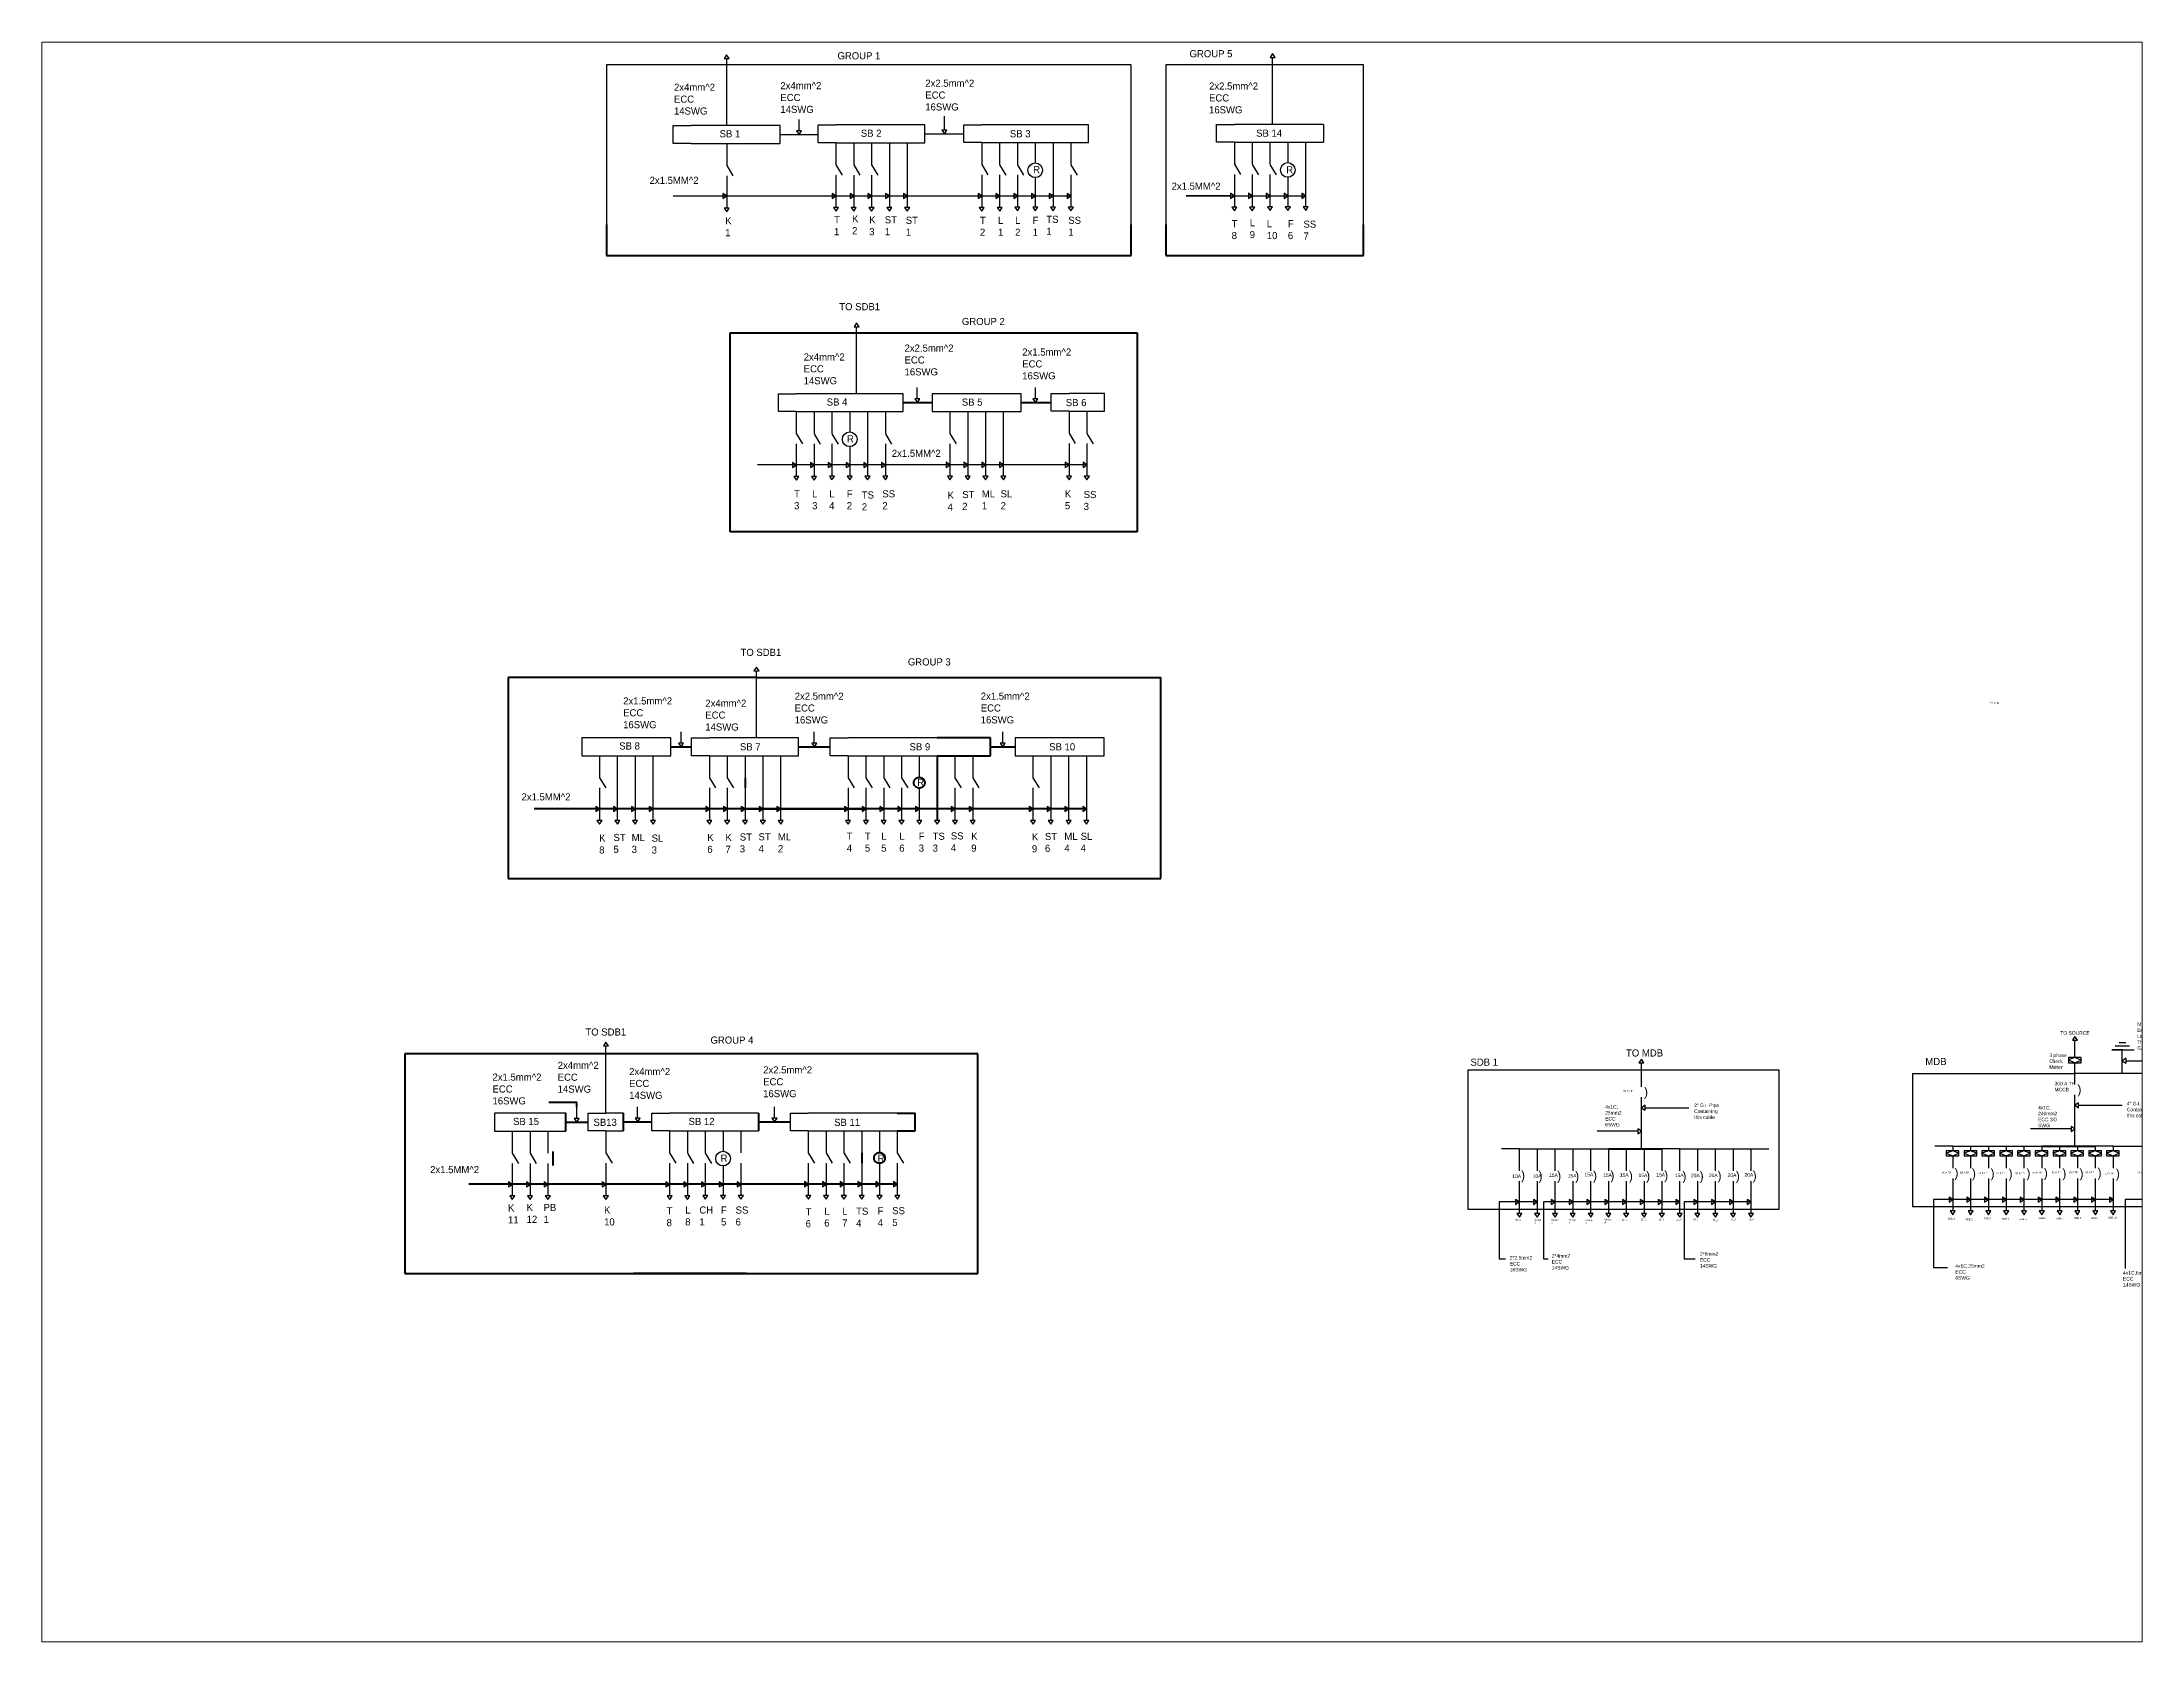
# Paper-space layout 'Layout1' of a CAD drawing. Header units: inches. Extents: x 1.05 to 9.45, y 0.8 to 7.2.
# The model-space entities are those that its viewports show. They can reach past a viewport. Long polylines and large blocks are cut down to what shows.
import ezdxf

# ---------------------------------------------------------------- set-up
doc = ezdxf.new("R2010")
doc.units = ezdxf.units.IN
doc.header["$MEASUREMENT"] = 0
doc.linetypes.add('ACAD_ISO02W100', pattern=[15, 12, -3])

psp = doc.layouts.get("Layout1")

msp = doc.modelspace()

# ---------------------------------------------------------------- texts
at = {"linetype": 'ACAD_ISO02W100', "char_height": 0.2, "attachment_point": 1}
for s, insert, width in [('TO SDB1', (46.23331934016664, 40.95652402931546), 3.218728292473088), ('TO SDB1', (61.56961788134163, 40.988000200324), 3.218728292473088), ('GROUP 1', (49.56242698976746, 40.47062423925604), 3.218728292473088), ('GROUP 5', (59.44530904615772, 40.52865479793542), 3.218728292473088), ('2x4mm^ 2\\PECC\\P14SWG', (44.97402768890481, 39.58661714577261), 1.342277984119619), ('2x4mm^ 2\\PECC\\P14SWG', (47.95991187283619, 39.63247535927383), 1.342277984119619), ('2x2.5mm^ 2\\PECC\\P16SWG', (52.02783628948532, 39.70087602434137), 1.342277984119619), ('2x2.5mm^ 2\\PECC\\P16SWG', (59.99281136790762, 39.62042257352175), 1.342277984119619), ('SB 1', (46.25406696695075, 38.28180152238099), 3.218728292473088), ('SB 2', (50.21730862246818, 38.29548151192319), 3.218728292473088), ('SB 3', (54.40235812100786, 38.28180128326215), 3.218728292473088), ('SB 14', (61.31383780570127, 38.2975479770451), 3.218728292473088), ('R', (55.05480970052679, 37.27467284918578), 0.383507907092735), ('R', (62.16092071049843, 37.26948875246711), 0.383507907092735), ('2x1.5MM^ 2', (44.28919218470992, 36.97370997071232), 1.849056046903229), ('2x1.5MM^ 2', (58.94160661322474, 36.81014335007859), 1.849056046903229), ('K\\P1', (46.41218280444514, 35.83825816541054), 0.383507907092735), ('T\\P1', (49.46655047693696, 35.86542613205648), 0.383507907092735), ('K\\P2', (49.97332853972057, 35.89278635025977), 0.383507907092735), ('K\\P3', (50.45271357823401, 35.86542613205648), 0.383507907092735), ('ST\\P1', (50.89100877104715, 35.86542613205648), 0.383507907092735), ('ST\\P1', (51.47996714382134, 35.85174590339545), 0.383507907092735), ('T\\P2', (53.56186791785615, 35.85174590339545), 0.383507907092735), ('L\\P1', (54.06864659922985, 35.85174590339545), 0.383507907092735), ('L\\P2', (54.54803163774329, 35.85174590339545), 0.383507907092735), ('F\\P1', (55.04111349768687, 35.85174590339545), 0.383507907092735), ('TS\\P1', (55.42462140477949, 35.87910612159868), 0.383507907092735), ('SS\\P1', (56.04097342041393, 35.85174590339545), 0.383507907092735), ('T\\P8', (60.627914085881, 35.75724661118954), 0.383507907092735), ('L\\P9', (61.13469214866461, 35.78460682939283), 0.383507907092735), ('L\\P10', (61.61407718717805, 35.75724661118954), 0.383507907092735), ('F\\P6', (62.20567322802992, 35.75724661118954), 0.383507907092735), ('SS\\P7', (62.64133075276538, 35.74356638252851), 0.383507907092735), ('TO SDB1', (49.61333014841, 33.42814697166068), 3.218728292473088), ('GROUP 2', (53.05534285841304, 33.01227839812287), 3.218728292473088), ('2x4mm^ 2\\PECC\\P14SWG', (48.61403623560113, 32.01547033371344), 1.342277984119619), ('2x2.5mm^ 2\\PECC\\P16SWG', (51.44536878236306, 32.26499157348366), 1.342277984119619), ('2x1.5mm^ 2\\PECC\\P16SWG', (54.7485902931154, 32.15409327126565), 1.342277984119619), ('SB 4', (49.26065721644659, 30.7511231848913), 3.218728292473088), ('SB 5', (53.05274365860441, 30.74880660144987), 3.218728292473088), ('SB 6', (55.97134998603053, 30.73543914024765), 3.218728292473088), ('R', (49.83011565861716, 29.7179284047217), 0.383507907092735), ('2x1.5MM^ 2', (51.08770742435422, 29.31176494804373), 1.849056046903229), ('T\\P3', (48.34372660060592, 28.17358336192365), 0.383507907092735), ('L\\P3', (48.85050528197962, 28.17358336192365), 0.383507907092735), ('L\\P4', (49.32989032049306, 28.17358336192365), 0.383507907092735), ('F\\P2', (49.82297218043664, 28.17358336192365), 0.383507907092735), ('TS\\P2', (50.24566282002979, 28.14224085835355), 0.383507907092735), ('SS\\P2', (50.82283210316371, 28.17358336192365), 0.383507907092735), ('K\\P4', (52.6538160410397, 28.13444821407478), 0.383507907092735), ('ST\\P2', (53.06523287652476, 28.15401602711808), 0.383507907092735), ('ML\\P1', (53.61378989435161, 28.17358360104248), 0.383507907092735), ('SL\\P2', (54.14275554592825, 28.17358336192365), 0.383507907092735), ('K\\P5', (55.94515629223054, 28.17358336192365), 0.383507907092735), ('SS\\P3', (56.47412194380718, 28.15401578799919), 0.383507907092735), ('TO SDB1', (46.84102284796904, 23.72356980310806), 3.218728292473088), ('GROUP 3', (51.53826492821452, 23.455480745335), 3.218728292473088), ('2x2.5mm^ 2\\PECC\\P16SWG', (48.3615481806529, 22.49416007068203), 1.342277984119619), ('2x1.5mm^ 2\\PECC\\P16SWG', (53.58429366382791, 22.49586450986149), 1.342277984119619), ('2x1.5mm^ 2\\PECC\\P16SWG', (43.54713709862165, 22.3611521220204), 1.342277984119619), ('2x4mm^ 2\\PECC\\P14SWG', (45.85307202135687, 22.29619978992238), 1.342277984119619), ('SB 8', (43.43772038333418, 21.09601396803475), 3.218728292473088), ('SB 7', (46.8257252311106, 21.0738969089067), 3.218728292473088), ('SB 9', (51.58664744798796, 21.0738969089067), 3.218728292473088), ('SB 10', (55.50610406085048, 21.0738969089067), 3.218728292473088), ('R', (51.8031241660633, 20.06995903767705), 0.383507907092735), ('2x1.5MM^ 2', (40.69442113016362, 19.66776782337413), 1.849056046903229), ('K\\P8', (42.87323393681379, 18.51001316359597), 0.383507907092735), ('ST\\P5', (43.27469023491892, 18.52754559696817), 0.383507907092735), ('ML\\P3', (43.78602421360142, 18.52754559696817), 0.383507907092735), ('SL\\P3', (44.34546408660935, 18.51001316359597), 0.383507907092735), ('K\\P6', (45.91001756784726, 18.52754559696817), 0.383507907092735), ('K\\P7', (46.41679624922097, 18.52754559696817), 0.383507907092735), ('ST\\P3', (46.82123662584547, 18.54132697290379), 0.383507907092735), ('ST\\P4', (47.3471408751434, 18.54743263367934), 0.383507907092735), ('ML\\P2', (47.89043802156652, 18.54507803034036), 0.383507907092735), ('T\\P4', (49.82448463316871, 18.56261046371259), 0.383507907092735), ('T\\P5', (50.33126331454241, 18.56261046371259), 0.383507907092735), ('L\\P5', (50.78993610159057, 18.56261046371259), 0.383507907092735), ('L\\P6', (51.29671478296427, 18.56261046371259), 0.383507907092735), ('F\\P3', (51.84315622273618, 18.56261046371259), 0.383507907092735), ('TS\\P3', (52.23381503109056, 18.56261046371259), 0.383507907092735), ('SS\\P4', (52.74570945238042, 18.57227540860518), 0.383507907092735), ('K\\P9', (53.31538637253175, 18.56261046371259), 0.383507907092735), ('K\\P9', (55.02036907953766, 18.54507803034039), 0.383507907092735), ('ST\\P6', (55.38563476533272, 18.55595052543731), 0.383507907092735), ('ML\\P4', (55.93139266307242, 18.56138665342633), 0.383507907092735), ('SL\\P4', (56.38918581503458, 18.56138665342633), 0.383507907092735), ('TO SDB1', (42.48701722378462, 13.0678500538522), 3.218728292473088), ('GROUP 4', (45.99790870140578, 12.84077442251314), 3.218728292473088), ('2x1.5mm^ 2\\PECC\\P16SWG', (39.87954809486257, 11.80133242320738), 1.342277984119619), ('2x4mm^ 2\\PECC\\P14SWG', (41.70951012193541, 12.13167774801835), 1.342277984119619), ('2x4mm^ 2\\PECC\\P14SWG', (43.71498965957346, 11.95641056370204), 1.342277984119619), ('2x2.5mm^ 2\\PECC\\P16SWG', (47.47681591246567, 12.0042601590055), 1.342277984119619), ('SB 15', (40.45589167593141, 10.55724724945691), 3.218728292473088), ('SB13', (42.71427990976838, 10.53245971098596), 3.218728292473088), ('SB 12', (45.38215621523818, 10.55724724945691), 3.218728292473088), ('SB 11', (49.46830676984302, 10.53133322207259), 3.218728292473088), ('R', (46.28087530791595, 9.524815975782815), 0.383507907092735), ('R', (50.68927974325402, 9.524815975782815), 0.383507907092735), ('2x1.5MM^ 2', (38.12851939847917, 9.20513415619186), 1.849056046903229), ('K\\P11', (40.31505035348926, 8.128097890921708), 0.383507907092735), ('K\\P12', (40.8377224696477, 8.14321115886483), 0.383507907092735), ('PB\\P1', (41.31274954108596, 8.143211158864801), 0.383507907092735), ('K\\P10', (43.0119057481802, 8.069855472939139), 0.383507907092735), ('T\\P8', (44.76558077290235, 8.050175034916379), 0.383507907092735), ('L\\P8', (45.2882528890608, 8.070767711360787), 0.383507907092735), ('CH\\P1', (45.68647581684627, 8.070767711360787), 0.383507907092735), ('F\\P5', (46.29415519963584, 8.069077619312452), 0.383507907092735), ('SS\\P6', (46.70335005957315, 8.069077619312452), 0.383507907092735), ('T\\P6', (48.66851298910422, 8.019876524255608), 0.383507907092735), ('L\\P6', (49.19118510526266, 8.040469200700016), 0.383507907092735), ('L\\P7', (49.69364231637564, 8.040469200700016), 0.383507907092735), ('TS\\P4', (50.08586925056875, 8.037319766295866), 0.383507907092735), ('F\\P4', (50.69083178575113, 8.046953864856562), 0.383507907092735), ('SS\\P5', (51.10002726427854, 8.052433034239016), 0.383507907092735)]:
    msp.add_mtext(s, dxfattribs=dict(at, insert=insert, width=width))
at = {"attachment_point": 1}
for s, insert, char_height, width in [('{\\fUnispace|b0|i0|c0|p49;TO MDB}', (81.90132327760836, 22.22044298152483), 0.05, 0.6543837760940505), ('{\\fUnispace|b0|i0|c0|p49;TO SOURCE}', (83.88883696035077, 12.99074137290086), 0.1, 1.225473446453975), ('{\\f@Malgun Gothic|b0|i0|c0|p34;Main\\PEarthing\\PLead\\PThrough 4"\\PG.I. Pipe}', (86.04821479531023, 13.23730722635494), 0.1, 0.6543837760940505), ('{\\fUnispace|b0|i0|c0|p49;TO MDB}', (71.69721852554181, 12.47918346610174), 0.2, 1.684636018077128), ('{\\fUnispace|b0|i0|c0|p49;SDB 1}', (67.33089871293464, 12.22082530032176), 0.2, 1.828410494777472), ('{\\fUnispace|b0|i0|c0|p49;MDB}', (80.09889379968945, 12.23933301165755), 0.2, 0.6543837760940505), ('{\\f@Malgun Gothic|b0|i0|c0|p34;3 phase\\PCheck Meter}', (83.5803649199787, 12.36619061828625), 0.1, 0.6543837760940505), ('50 A TP', (71.62700304479046, 11.33580845031514), 0.05, 0.6543837760940505), (')', (72.20205206220135, 11.41407189471545), 0.25, 0.2266827583135296), ('300 A TP\\PMCCB', (83.72561909125125, 11.56803467077538), 0.1, 0.6543837760940505), (')', (84.36803873996098, 11.48267643741305), 0.25, 0.2266827583135296), ('\\A1;4x1C,\\P25mm2\\PECC 6SWG', (71.11160270916241, 10.91618417444693), 0.1, 0.6543837760940505), ('2" G.I. Pipe Containing \\Pthis cable', (73.60973243685248, 10.9602106687457), 0.1, 1.227659708690112), ('\\A1;4x1C,\\P240mm2\\PECC 3/0 SWG', (83.26480445019047, 10.8939654283113), 0.1, 0.6543837760940505), ('4" G.I. Pipe Containing \\Pthis cable', (85.75635584998071, 11.00731836058515), 0.1, 1.227659708690112), ('10A', (68.5038444933067, 8.968764257494769), 0.1, 0.6543837760940505), (')', (68.74977922959596, 9.072103544968044), 0.25, 0.2266827583135296), ('10A', (69.0779546769312, 8.974592302705872), 0.1, 0.6543837760940505), (')', (69.2413759800433, 9.058136364509409), 0.25, 0.2266827583135296), ('15A', (69.53720218770144, 9.000888413594737), 0.1, 0.6543837760940505), (')', (69.76390013798436, 9.058165692510045), 0.25, 0.2266827583135296), ('15A', (70.0611172718128, 8.98452089012821), 0.1, 0.6543837760940505), (')', (70.26849048762148, 9.052799004209277), 0.25, 0.2266827583135296), ('15A', (70.53138592790464, 9.01612482774678), 0.1, 0.6543837760940505), (')', (70.77086750784588, 9.062984103913308), 0.25, 0.2266827583135296), ('15A', (71.055301012016, 8.999757304280251), 0.1, 0.6543837760940505), (')', (71.25840729138122, 9.069753834809703), 0.25, 0.2266827583135296), ('15A', (71.5251335621054, 9.010610507893034), 0.1, 0.6543837760940505), (')', (71.77729855654013, 9.059181314455955), 0.25, 0.2266827583135296), ('15A', (72.04904864621676, 8.994242984426506), 0.1, 0.6543837760940505), (')', (72.25992411655238, 9.055813967450888), 0.25, 0.2266827583135296), ('15A', (72.54648577838174, 9.010610507893034), 0.1, 0.6543837760940505), (')', (72.76794456420464, 9.074797915103417), 0.25, 0.2266827583135296), ('15A', (73.0704008624931, 8.994242984426506), 0.1, 0.6543837760940505), (')', (73.279784357952, 9.052222182883668), 0.25, 0.2266827583135296), ('20A', (73.52078863600747, 8.989773108490311), 0.1, 0.6543837760940505), (')', (73.76371000119349, 9.055449606221543), 0.25, 0.2266827583135296), ('20A', (74.02316790477101, 8.994155678815929), 0.1, 0.6543837760940505), (')', (74.26471299980591, 9.063363576898723), 0.25, 0.2266827583135296), ('20A', (74.54764630394703, 8.999669998669674), 0.1, 0.6543837760940505), (')', (74.77940263599976, 9.0564680266408), 0.25, 0.2266827583135296), ('20A', (75.02243645538687, 9.005184079404586), 0.1, 0.6543837760940505), (')', (75.25278000453454, 9.066466636081202), 0.25, 0.2266827583135296), ('50 A TP', (80.57189718415151, 9.04374805272505), 0.05, 0.6543837760940505), (')', (80.91576590735559, 9.140708087665644), 0.25, 0.2266827583135296), ('50 A TP', (81.07963544820029, 9.044550462069196), 0.05, 0.6543837760940505), (')', (81.40736265780293, 9.126740907207008), 0.25, 0.2266827583135296), ('50 A TP', (81.58894381788099, 9.03838356842681), 0.05, 0.6543837760940505), (')', (81.929886815744, 9.126770235207644), 0.25, 0.2266827583135296), ('50 A TP', (82.09516517627873, 9.03838356842681), 0.05, 0.6543837760940505), (')', (82.43447716538111, 9.121403546906876), 0.25, 0.2266827583135296), ('50 A TP', (82.62916681144588, 9.026049781141978), 0.05, 0.6543837760940505), (')', (82.93685418560551, 9.131588646610908), 0.25, 0.2266827583135296), ('50 A TP', (83.11123584929601, 9.048997062503389), 0.05, 0.6543837760940505), (')', (83.42439396914085, 9.138358377507302), 0.25, 0.2266827583135296), ('50 A TP', (83.64812487811867, 9.045581049064765), 0.05, 0.6543837760940505), (')', (83.94328523429976, 9.127785857153555), 0.25, 0.2266827583135296), ('50 A TP', (84.13247398240827, 9.053397842648053), 0.05, 0.6543837760940505), (')', (84.42591079431202, 9.124418510148487), 0.25, 0.2266827583135296), ('50 A TP', (84.59168350632717, 9.053397842648053), 0.05, 0.6543837760940505), (')', (84.93393124196427, 9.143402457801017), 0.25, 0.2266827583135296), ('50 A TP', (85.13398763409401, 9.022816494583708), 0.05, 0.6543837760940505), (')', (85.44577103571163, 9.120826725581267), 0.25, 0.2266827583135296), ('20 A TP', (86.05525311630993, 9.047389657185846), 0.05, 0.6543837760940505), (')', (86.43069967756554, 9.131968119596323), 0.25, 0.2266827583135296), ('Spare', (68.58102567529085, 7.718125853088225), 0.05, 0.6543837760940505), ('Group\\P5', (69.12538012090698, 7.722773471566711), 0.05, 0.6543837760940505), ('Group\\P1', (69.60692422089215, 7.723173290544565), 0.05, 0.6543837760940505), ('Group\\P2', (70.08775459369951, 7.717556425135513), 0.05, 0.6543837760940505), ('Group\\P3', (70.56025563851853, 7.710123376476901), 0.05, 0.6543837760940505), ('Group\\P4', (71.09600486951956, 7.732422522452765), 0.05, 0.6543837760940505), ('15_1', (71.57874526288134, 7.722543261563771), 0.05, 0.6543837760940505), ('15_2', (72.11302984661967, 7.732911580139614), 0.05, 0.6543837760940505), ('15_3', (72.6171745225758, 7.72585784218407), 0.05, 0.6543837760940505), ('15_4', (73.10724427260277, 7.730152201011151), 0.05, 0.6543837760940505), ('M_1', (73.59093520367696, 7.734707624632932), 0.05, 0.6543837760940505), ('M_2', (74.14277578112336, 7.721040245212237), 0.05, 0.6543837760940505), ('M_3', (74.65128991746042, 7.72787393492257), 0.05, 0.6543837760940505), ('M_4', (75.1415611683002, 7.72787393492257), 0.05, 0.6543837760940505), ('SDB 1', (80.72775947519449, 7.751070109727863), 0.05, 0.6543837760940505), ('SDB 2', (81.22747772441846, 7.734619701997048), 0.05, 0.6543837760940505), ('SDB 3', (81.73828840506519, 7.755408256492899), 0.05, 0.6543837760940505), ('SDB 4', (82.24464817757257, 7.746539998120852), 0.05, 0.6543837760940505), ('SDB 5', (82.73784166099335, 7.740495045571492), 0.05, 0.6543837760940505), ('SDB 6', (83.2734797840696, 7.767852160279915), 0.05, 0.6543837760940505), ('SDB 7', (83.77053426787649, 7.757901582327406), 0.05, 0.6543837760940505), ('SDB 8', (84.27679988112561, 7.769931440675748), 0.05, 0.6543837760940505), ('SDB 9', (84.74345316520856, 7.766924114658082), 0.05, 0.6543837760940505), ('SDB 10', (85.23237181830302, 7.779410513068456), 0.05, 0.6543837760940505), ('WATER PUMP', (86.27250959773914, 7.791203879599948), 0.1, 0.6543837760940505), ('2*2.5mm2\\PECC \\P16SWG', (68.4342527978938, 6.679439774610643), 0.1, 0.6543837760940505), ('2*4mm2\\PECC \\P14SWG', (69.61265544459116, 6.734041300896024), 0.1, 0.6543837760940505), ('2*6mm2\\PECC \\P14SWG', (73.77141000368744, 6.785807696767876), 0.1, 0.6543837760940505), ('4x1C,25mm2\\PECC 6SWG', (80.9423592531511, 6.44811862964076), 0.1, 0.6543837760940505), ('4x1C,6mm2\\PECC 14SWG', (85.6476800588407, 6.255843946463216), 0.1, 0.6543837760940505)]:
    msp.add_mtext(s, dxfattribs=dict(at, insert=insert, char_height=char_height, width=width))

# ---------------------------------------------------------------- linework, layer by layer
at = {"linetype": 'ACAD_ISO02W100'}
for p, q in [((46.45273936984869, 40.11733127451818), (43.08172998519586, 40.11733127451818)), ((43.08172998519586, 40.11733127451818), (43.08172998519586, 35.63653620280176)), ((57.80660738971875, 40.11733127451818), (46.45273936984869, 40.11733127451818)), ((57.80660738971875, 35.63653620280176), (57.80660738971875, 40.11733127451818)), ((64.32696493210489, 40.11733127451818), (58.78168588521862, 40.11733127451818)), ((58.78168588521862, 40.11733127451818), (58.78168588521862, 35.63653620280176)), ((48.48313454120034, 38.26448644141987), (48.48313454120034, 38.58293639974444)), ((52.56337198109009, 38.28201115313203), (52.56337198109009, 38.6702133953663)), ((51.80349433391537, 30.73784433977776), (51.80349433391537, 31.05629429810233)), ((52.21793026268159, 30.88361107632629), (52.21793026268159, 30.38361107632629)), ((55.11974438472323, 30.73784432286436), (55.11974438472323, 31.05629428118893)), ((57.06170790328719, 30.89128769407914), (56.06170790328719, 30.89128769407914)), ((57.06170790328719, 30.39128769407914), (57.06170790328719, 30.89128769407914)), ((53.21793026268159, 29.76544644879964), (53.21793026268159, 29.47741928878001)), ((56.56170790328719, 28.8902205099897), (47.31372646205438, 28.8902205099897)), ((42.38235566363642, 21.22287632252413), (42.38235566363642, 20.72287632252413)), ((45.17222633287949, 21.07710956457446), (45.17222633287949, 21.39555952289903)), ((48.91098374314876, 21.07710955751034), (48.91098374314876, 21.39555951583491)), ((54.20208511652211, 21.07710955751034), (54.20208511652211, 21.39555951583491)), ((54.54948447045149, 21.22287625188287), (54.54948447045149, 20.72287625188287)), ((43.38235566363642, 20.10471169499748), (43.38235566363642, 19.81668453497785)), ((55.54948447045149, 20.10471162435622), (55.54948447045149, 19.8166844643366)), ((79.73812597932937, 11.79945600916498), (79.73812597932937, 8.065477988984398)), ((79.73812597932937, 11.79945600916498), (84.29605249129384, 11.79945600916498)), ((87.42655753753274, 11.79945600916498), (84.29605249129384, 11.79945600916498)), ((39.93305029512373, 10.68456092488645), (39.93305029512373, 10.18456092488645)), ((42.24398733868821, 10.53879422044315), (42.24398733868821, 10.85724417876772)), ((43.56010916978607, 10.69223761219345), (43.06010916978607, 10.69223761219345)), ((43.95251531492633, 10.54647090775015), (43.95251531492633, 10.86492086607472)), ((47.79356512145134, 10.54647089362189), (47.79356512145134, 10.86492085194646)), ((79.73812597932937, 8.065477988984398), (87.42655753753274, 8.065477988984398))]:
    msp.add_line(p, q, dxfattribs=at)
for p, q in [((46.45014697608201, 40.3967998216694), (46.38132255399412, 40.29256652611271)), ((46.38132255399412, 40.29256652611271), (46.52415618570328, 40.29256652611271)), ((46.52415618570328, 40.29256652611271), (46.45014697608201, 40.3967998216694)), ((46.4527393698487, 38.41025314586317), (46.4527393698487, 40.29256652611271)), ((61.77499256500619, 40.42967785343022), (61.7061681429183, 40.32544455787352)), ((61.7061681429183, 40.32544455787352), (61.84900177462745, 40.32544455787352)), ((61.84900177462745, 40.32544455787352), (61.77499256500619, 40.42967785343022)), ((61.77758495877288, 38.44313117762398), (61.77758495877288, 40.32544455787352)), ((64.32696493210489, 35.63653620280176), (64.32696493210489, 40.11733127451818)), ((44.9527393698487, 37.91025314586317), (44.95273936984869, 38.41025314586317)), ((44.95273936984869, 38.41025314586317), (45.4527393698487, 38.41025314586317)), ((47.9527393698487, 38.41025314586317), (45.4527393698487, 38.41025314586317)), ((47.9527393698487, 37.91025314586317), (47.9527393698487, 38.41025314586317)), ((49.01871450008537, 37.92777785757532), (49.01871450008536, 38.42777785757532)), ((49.01871450008536, 38.42777785757532), (49.51871450008537, 38.42777785757532)), ((52.01871450008537, 38.42777785757532), (49.51871450008537, 38.42777785757532)), ((52.01871450008537, 37.92777785757532), (52.01871450008537, 38.42777785757532)), ((53.11321424962819, 37.93545451771296), (53.11321424962818, 38.43545451771296)), ((53.11321424962818, 38.43545451771296), (53.61321424962819, 38.43545451771296)), ((56.11321424962819, 38.43545451771296), (53.61321424962819, 38.43545451771296)), ((56.61321424962819, 38.43545451771296), (56.11321424962819, 38.43545451771296)), ((56.61321424962819, 37.93545451771296), (56.61321424962819, 38.43545451771296)), ((60.20343553526845, 37.94313116372233), (60.20343553526845, 38.44313116372233)), ((60.20343553526845, 38.44313116372233), (60.70343553526845, 38.44313116372233)), ((63.20343553526845, 38.44313116372233), (60.70343553526845, 38.44313116372233)), ((63.20343553526845, 38.44313116372233), (63.20343553526845, 37.94313116372233)), ((45.4527393698487, 37.91025314586317), (44.9527393698487, 37.91025314586317)), ((45.4527393698487, 37.91025314586317), (45.9527393698487, 37.91025314586317)), ((45.9527393698487, 37.91025314586317), (46.4527393698487, 37.91025314586317)), ((46.4527393698487, 37.91025314586317), (46.9527393698487, 37.91025314586317)), ((46.4527393698487, 37.91025314586317), (46.4527393698487, 37.29208851833651)), ((46.9527393698487, 37.91025314586317), (47.4527393698487, 37.91025314586317)), ((47.4527393698487, 37.91025314586317), (47.9527393698487, 37.91025314586317)), ((47.9527393698487, 38.16025314586317), (49.01871450008537, 38.16025314586318)), ((48.55455135705492, 38.26448644141987), (48.41171772534577, 38.26448644141987)), ((48.41171772534577, 38.26448644141987), (48.48572693496703, 38.16025314586317)), ((48.48572693496703, 38.16025314586317), (48.55455135705492, 38.26448644141987)), ((49.51871450008537, 37.92777785757532), (49.01871450008537, 37.92777785757532)), ((49.51871450008537, 37.92777785757532), (49.51871450008537, 37.30961323004867)), ((49.51871450008537, 37.92777785757532), (50.01871450008537, 37.92777785757532)), ((50.01871450008537, 37.92777785757532), (50.01871450008537, 37.30961323004867)), ((50.01871450008537, 37.92777785757532), (50.51871450008537, 37.92777785757532)), ((50.51871450008537, 37.92777785757532), (50.51871450008537, 37.30961323004867)), ((50.51871450008537, 37.92777785757532), (51.01871450008537, 37.92777785757532)), ((51.01871450008537, 37.92777785757532), (51.01871450008537, 37.30961323004867)), ((51.01871450008537, 37.92777785757532), (51.51871450008537, 37.92777785757532)), ((51.51871450008537, 37.92777785757532), (51.51871450008537, 37.30961323004867)), ((51.51871450008537, 37.92777785757532), (52.01871450008537, 37.92777785757532)), ((52.01871450008537, 38.17777785757532), (53.11321424962819, 38.17777785757534)), ((52.63478879694466, 38.28201115313203), (52.49195516523551, 38.28201115313203)), ((52.49195516523551, 38.28201115313203), (52.56596437485678, 38.17777785757533)), ((52.56596437485678, 38.17777785757533), (52.63478879694466, 38.28201115313203)), ((53.61321424962819, 37.93545451771296), (53.11321424962819, 37.93545451771296)), ((53.61321424962819, 37.93545451771296), (53.61321424962819, 37.3172898901863)), ((53.61321424962819, 37.93545451771296), (54.11321424962819, 37.93545451771296)), ((54.11321424962819, 37.93545451771296), (54.11321424962819, 37.3172898901863)), ((54.11321424962819, 37.93545451771296), (54.61321424962819, 37.93545451771296)), ((54.61321424962819, 37.93545451771296), (54.61321424962819, 37.3172898901863)), ((54.61321424962819, 37.93545451771296), (55.11321424962819, 37.93545451771296)), ((55.11321424962819, 37.93545451771296), (55.11321424962819, 37.36219783432877)), ((55.11321424962819, 37.93545451771296), (55.61321424962819, 37.93545451771296)), ((55.61321424962819, 37.93545451771296), (55.61321424962819, 37.3172898901863)), ((55.61321424962819, 37.93545451771296), (56.11321424962819, 37.93545451771296)), ((56.11321424962819, 37.93545451771296), (56.11321424962819, 37.3172898901863)), ((56.11321424962819, 37.93545451771296), (56.61321424962819, 37.93545451771296)), ((60.70343553526845, 37.94313116372233), (60.20343553526845, 37.94313116372233)), ((60.70343553526845, 37.94313116372233), (60.70343553526845, 37.32496653619567)), ((60.70343553526845, 37.94313116372233), (61.20343553526845, 37.94313116372233)), ((61.20343553526845, 37.94313116372233), (61.20343553526845, 37.32496653619567)), ((61.20343553526845, 37.94313116372233), (61.70343553526845, 37.94313116372233)), ((61.70343553526845, 37.94313116372233), (61.70343553526845, 37.32496653619567)), ((61.70343553526845, 37.94313116372233), (62.20343553526845, 37.94313116372233)), ((62.20343553526845, 37.94313116372233), (62.20343553526845, 37.36987448033814)), ((62.20343553526845, 37.94313116372233), (62.70343553526845, 37.94313116372233)), ((62.70343553526845, 37.94313116372233), (62.70343553526845, 37.32496653619567)), ((62.70343553526845, 37.94313116372233), (63.20343553526845, 37.94313116372233)), ((46.4527393698487, 37.29208851833651), (46.62671906328342, 37.00406135831689)), ((49.51871450008537, 37.30961323004867), (49.69269419352008, 37.02158607002904)), ((50.01871450008537, 37.30961323004867), (50.19269419352008, 37.02158607002904)), ((50.51871450008537, 37.30961323004867), (50.69269419352008, 37.02158607002904)), ((51.01871450008537, 37.30961323004867), (51.01871450008537, 37.02158607002904)), ((51.51871450008537, 37.30961323004867), (51.51871450008537, 37.02158607002904)), ((53.61321424962819, 37.3172898901863), (53.7871939430629, 37.02926273016668)), ((54.11321424962818, 37.30961323004867), (54.2871939430629, 37.02158607002904)), ((54.61321424962819, 37.30961323004867), (54.7871939430629, 37.02158607002904)), ((55.61321424962819, 37.3172898901863), (55.61321424962819, 37.02926273016668)), ((56.11321424962819, 37.30961323004867), (56.28719394306291, 37.02158607002904)), ((60.70343553526845, 37.32496653619567), (60.87741522870317, 37.03693937617605)), ((61.20343553526845, 37.31728987605804), (61.37741522870316, 37.02926271603842)), ((61.70343553526845, 37.31728987605804), (61.87741522870317, 37.02926271603842)), ((62.70343553526845, 37.32496653619567), (62.70343553526845, 37.03693937617605)), ((46.4527393698487, 37.00406135831689), (46.4527393698487, 36.09487464459814)), ((49.51871450008537, 37.02158607002904), (49.51871450008537, 36.11239935631029)), ((50.01871450008537, 37.02158607002904), (50.01871450008537, 36.11239935631029)), ((50.51871450008537, 37.02158607002904), (50.51871450008537, 36.11239935631029)), ((51.01871450008537, 37.02158607002904), (51.01871450008537, 36.11239935631029)), ((51.51871450008537, 37.02158607002904), (51.51871450008537, 36.11239935631029)), ((53.61321424962819, 37.02926273016668), (53.61321424962819, 36.12007601644792)), ((54.11321424962819, 37.02926273016668), (54.11321424962819, 36.12007601644792)), ((54.61321424962819, 37.02926273016668), (54.61321424962819, 36.12007601644792)), ((55.11321424962819, 36.9510392966837), (55.11321424962819, 36.12007601644792)), ((55.61321424962819, 37.02926273016668), (55.61321424962819, 36.12007601644792)), ((56.11321424962819, 37.02926273016668), (56.11321424962819, 36.12007601644792)), ((60.70343553526845, 37.03693937617605), (60.70343553526845, 36.1277526624573)), ((61.20343553526845, 37.03693937617605), (61.20343553526845, 36.1277526624573)), ((61.70343553526845, 37.03693937617605), (61.70343553526845, 36.1277526624573)), ((62.20343553526845, 36.95871594269308), (62.20343553526845, 36.1277526624573)), ((62.70343553526845, 37.03693937617605), (62.70343553526845, 36.1277526624573)), ((44.95273936984872, 36.43438733362352), (56.11321424962819, 36.43438733362352)), ((46.4527393698487, 36.43438733362352), (46.348506074292, 36.5032117557114)), ((46.348506074292, 36.5032117557114), (46.348506074292, 36.36037812400225)), ((46.348506074292, 36.36037812400225), (46.4527393698487, 36.43438733362352)), ((46.52415618570328, 36.09487464459814), (46.38132255399412, 36.09487464459814)), ((46.38132255399412, 36.09487464459814), (46.45533176361539, 35.99064134904144)), ((46.45533176361539, 35.99064134904144), (46.52415618570328, 36.09487464459814)), ((49.51871450008537, 36.43438733362352), (49.41448120452867, 36.5032117557114)), ((49.41448120452867, 36.5032117557114), (49.41448120452867, 36.36037812400225)), ((49.41448120452867, 36.36037812400225), (49.51871450008537, 36.43438733362352)), ((49.59013131593994, 36.11239935631029), (49.44729768423079, 36.11239935631029)), ((49.44729768423079, 36.11239935631029), (49.52130689385206, 36.0081660607536)), ((49.52130689385206, 36.0081660607536), (49.59013131593994, 36.11239935631029)), ((50.01871450008537, 36.43438733362352), (49.91448120452867, 36.5032117557114)), ((49.91448120452867, 36.5032117557114), (49.91448120452867, 36.36037812400225)), ((49.91448120452867, 36.36037812400225), (50.01871450008537, 36.43438733362352)), ((50.09013131593994, 36.11239935631029), (49.94729768423079, 36.11239935631029)), ((49.94729768423079, 36.11239935631029), (50.02130689385206, 36.0081660607536)), ((50.02130689385206, 36.0081660607536), (50.09013131593994, 36.11239935631029)), ((50.51871450008537, 36.43438733362352), (50.41448120452867, 36.5032117557114)), ((50.41448120452867, 36.5032117557114), (50.41448120452867, 36.36037812400225)), ((50.41448120452867, 36.36037812400225), (50.51871450008537, 36.43438733362352)), ((50.59013131593994, 36.11239935631029), (50.44729768423079, 36.11239935631029)), ((50.44729768423079, 36.11239935631029), (50.52130689385206, 36.0081660607536)), ((50.52130689385206, 36.0081660607536), (50.59013131593994, 36.11239935631029)), ((51.01871450008537, 36.43438733362352), (50.91448120452867, 36.5032117557114)), ((50.91448120452867, 36.5032117557114), (50.91448120452867, 36.36037812400225)), ((50.91448120452867, 36.36037812400225), (51.01871450008537, 36.43438733362352)), ((51.09013131593994, 36.11239935631029), (50.94729768423079, 36.11239935631029)), ((50.94729768423079, 36.11239935631029), (51.02130689385206, 36.0081660607536)), ((51.02130689385206, 36.0081660607536), (51.09013131593994, 36.11239935631029)), ((51.51871450008537, 36.43438733362352), (51.41448120452867, 36.5032117557114)), ((51.41448120452867, 36.5032117557114), (51.41448120452867, 36.36037812400225)), ((51.41448120452867, 36.36037812400225), (51.51871450008537, 36.43438733362352)), ((51.59013131593994, 36.11239935631029), (51.44729768423079, 36.11239935631029)), ((51.44729768423079, 36.11239935631029), (51.52130689385206, 36.0081660607536)), ((51.52130689385206, 36.0081660607536), (51.59013131593994, 36.11239935631029)), ((53.61321424962819, 36.43438733362352), (53.50898095407149, 36.5032117557114)), ((53.50898095407149, 36.5032117557114), (53.50898095407149, 36.36037812400225)), ((53.50898095407149, 36.36037812400225), (53.61321424962819, 36.43438733362352)), ((53.68463106548277, 36.11239935631029), (53.54179743377362, 36.11239935631029)), ((53.54179743377362, 36.11239935631029), (53.61580664339488, 36.0081660607536)), ((53.61580664339488, 36.0081660607536), (53.68463106548277, 36.11239935631029)), ((54.11321424962819, 36.43438733362352), (54.00898095407149, 36.5032117557114)), ((54.00898095407149, 36.5032117557114), (54.00898095407149, 36.36037812400225)), ((54.00898095407149, 36.36037812400225), (54.11321424962819, 36.43438733362352)), ((54.18463106548276, 36.11239935631029), (54.04179743377361, 36.11239935631029)), ((54.04179743377361, 36.11239935631029), (54.11580664339488, 36.0081660607536)), ((54.11580664339488, 36.0081660607536), (54.18463106548276, 36.11239935631029)), ((54.61321424962819, 36.43438733362352), (54.50898095407149, 36.5032117557114)), ((54.50898095407149, 36.5032117557114), (54.50898095407149, 36.36037812400225)), ((54.50898095407149, 36.36037812400225), (54.61321424962819, 36.43438733362352)), ((54.68463106548276, 36.12007601644792), (54.54179743377361, 36.12007601644792)), ((54.54179743377361, 36.12007601644792), (54.61580664339488, 36.01584272089123)), ((54.61580664339488, 36.01584272089123), (54.68463106548276, 36.12007601644792)), ((55.11321424962819, 36.43438733362352), (55.00898095407149, 36.5032117557114)), ((55.00898095407149, 36.5032117557114), (55.00898095407149, 36.36037812400225)), ((55.00898095407149, 36.36037812400225), (55.11321424962819, 36.43438733362352)), ((55.18463106548276, 36.12007601644792), (55.04179743377361, 36.12007601644792)), ((55.04179743377361, 36.12007601644792), (55.11580664339488, 36.01584272089123)), ((55.11580664339488, 36.01584272089123), (55.18463106548276, 36.12007601644792)), ((55.61321424962819, 36.43438733362352), (55.50898095407149, 36.5032117557114)), ((55.50898095407149, 36.5032117557114), (55.50898095407149, 36.36037812400225)), ((55.50898095407149, 36.36037812400225), (55.61321424962819, 36.43438733362352)), ((55.68463106548276, 36.12007601644792), (55.54179743377361, 36.12007601644792)), ((55.54179743377361, 36.12007601644792), (55.61580664339488, 36.01584272089123)), ((55.61580664339488, 36.01584272089123), (55.68463106548276, 36.12007601644792)), ((56.11321424962819, 36.43438733362352), (56.00898095407149, 36.5032117557114)), ((56.00898095407149, 36.5032117557114), (56.00898095407149, 36.36037812400225)), ((56.00898095407149, 36.36037812400225), (56.11321424962819, 36.43438733362352)), ((56.18463106548276, 36.12007601644792), (56.04179743377361, 36.12007601644792)), ((56.04179743377361, 36.12007601644792), (56.11580664339488, 36.01584272089123)), ((56.11580664339488, 36.01584272089123), (56.18463106548276, 36.12007601644792)), ((59.35490739546134, 36.4394715858662), (62.70343553526845, 36.44206397963289)), ((60.59920223971176, 36.4394715858662), (59.35490739546134, 36.4394715858662)), ((60.70343553526845, 36.44206397963289), (60.59920223971176, 36.51088840172078)), ((60.59920223971176, 36.51088840172078), (60.59920223971176, 36.36805477001163)), ((60.59920223971176, 36.36805477001163), (60.70343553526845, 36.44206397963289)), ((60.77485235112304, 36.12007600231966), (60.63201871941389, 36.12007600231966)), ((60.63201871941389, 36.12007600231966), (60.70602792903515, 36.01584270676297)), ((60.70602792903515, 36.01584270676297), (60.77485235112304, 36.12007600231966)), ((61.20343553526845, 36.44206397963289), (61.09920223971176, 36.51088840172078)), ((61.09920223971176, 36.51088840172078), (61.09920223971176, 36.36805477001163)), ((61.09920223971176, 36.36805477001163), (61.20343553526845, 36.44206397963289)), ((61.27485235112303, 36.12007600231966), (61.13201871941388, 36.12007600231966)), ((61.13201871941388, 36.12007600231966), (61.20602792903514, 36.01584270676297)), ((61.20602792903514, 36.01584270676297), (61.27485235112303, 36.12007600231966)), ((61.70343553526845, 36.44206397963289), (61.59920223971176, 36.51088840172078)), ((61.59920223971176, 36.51088840172078), (61.59920223971176, 36.36805477001163)), ((61.59920223971176, 36.36805477001163), (61.70343553526845, 36.44206397963289)), ((61.77485235112303, 36.1277526624573), (61.63201871941388, 36.1277526624573)), ((61.63201871941388, 36.1277526624573), (61.70602792903514, 36.0235193669006)), ((61.70602792903514, 36.0235193669006), (61.77485235112303, 36.1277526624573)), ((62.20343553526845, 36.44206397963289), (62.09920223971176, 36.51088840172078)), ((62.09920223971176, 36.51088840172078), (62.09920223971176, 36.36805477001163)), ((62.09920223971176, 36.36805477001163), (62.20343553526845, 36.44206397963289)), ((62.27485235112303, 36.1277526624573), (62.13201871941388, 36.1277526624573)), ((62.13201871941388, 36.1277526624573), (62.20602792903514, 36.0235193669006)), ((62.20602792903514, 36.0235193669006), (62.27485235112303, 36.1277526624573)), ((62.70343553526845, 36.44206397963289), (62.59920223971176, 36.51088840172078)), ((62.59920223971176, 36.51088840172078), (62.59920223971176, 36.36805477001163)), ((62.59920223971176, 36.36805477001163), (62.70343553526845, 36.44206397963289)), ((62.77485235112303, 36.1277526624573), (62.63201871941388, 36.1277526624573)), ((62.63201871941388, 36.1277526624573), (62.70602792903514, 36.0235193669006)), ((62.70602792903514, 36.0235193669006), (62.77485235112303, 36.1277526624573)), ((50.09658655584968, 32.87015779429071), (50.0277621337618, 32.76592449873401)), ((50.0277621337618, 32.76592449873401), (50.17059576547095, 32.76592449873401)), ((50.17059576547095, 32.76592449873401), (50.09658655584968, 32.87015779429071)), ((50.09917894961637, 30.88361111848447), (50.09917894961637, 32.76592449873401)), ((47.90623598653121, 30.38361110458281), (47.90623598653121, 30.88361110458281)), ((47.90623598653121, 30.88361110458281), (48.40623598653121, 30.88361110458281)), ((50.90623598653121, 30.88361110458281), (48.40623598653121, 30.88361110458281)), ((51.40623598653121, 30.88361110458281), (50.90623598653121, 30.88361110458281)), ((51.40623598653121, 30.38361110458281), (51.40623598653121, 30.88361110458281)), ((51.87491114976994, 30.73784433977776), (51.73207751806079, 30.73784433977776)), ((51.73207751806079, 30.73784433977776), (51.80608672768206, 30.63361104422106)), ((51.80608672768206, 30.63361104422106), (51.87491114976994, 30.73784433977776)), ((54.71793026268159, 30.88361107632629), (52.21793026268159, 30.88361107632629)), ((54.71793026268159, 30.38361107632629), (54.71793026268159, 30.88361107632629)), ((55.1911612005778, 30.73784432286436), (55.04832756886865, 30.73784432286436)), ((55.04832756886865, 30.73784432286436), (55.12233677848992, 30.63361102730767)), ((55.12233677848992, 30.63361102730767), (55.1911612005778, 30.73784432286436)), ((55.56170790328719, 30.39128769407914), (55.56170790328718, 30.89128769407914)), ((55.56170790328718, 30.89128769407914), (56.06170790328719, 30.89128769407914)), ((48.40623598653121, 30.38361110458281), (47.90623598653121, 30.38361110458281)), ((48.40623598653121, 30.38361110458281), (48.40623598653121, 29.76544647705616)), ((48.40623598653121, 30.38361110458281), (48.90623598653121, 30.38361110458281)), ((48.90623598653121, 30.38361110458281), (48.90623598653121, 29.76544647705616)), ((48.90623598653121, 30.38361110458281), (49.40623598653121, 30.38361110458281)), ((49.40623598653121, 30.38361110458281), (49.40623598653121, 29.76544647705616)), ((49.40623598653121, 30.38361110458281), (49.90623598653121, 30.38361110458281)), ((49.90623598653121, 30.38361110458281), (49.90623598653121, 29.81035442119862)), ((49.90623598653121, 30.38361110458281), (50.40623598653121, 30.38361110458281)), ((50.40623598653121, 30.38361110458281), (50.40623598653121, 29.76544647705616)), ((50.40623598653121, 30.38361110458281), (50.90623598653121, 30.38361110458281)), ((50.90623598653121, 30.38361110458281), (50.90623598653121, 29.76544647705616)), ((50.90623598653121, 30.38361110458281), (51.40623598653121, 30.38361110458281)), ((52.21793026268159, 30.38361107632629), (52.71793026268159, 30.38361107632629)), ((52.71793026268159, 30.38361107632629), (52.71793026268159, 29.76544644879964)), ((52.71793026268159, 30.38361107632629), (53.21793026268159, 30.38361107632629)), ((53.21793026268159, 30.38361107632629), (53.21793026268159, 29.76544644879964)), ((53.21793026268159, 30.38361107632629), (53.71793026268159, 30.38361107632629)), ((53.71793026268159, 30.38361107632629), (53.71793026268159, 29.76544644879964)), ((53.71793026268159, 30.38361107632629), (54.21793026268159, 30.38361107632629)), ((54.21793026268159, 30.38361107632629), (54.21793026268159, 29.76544644879964)), ((54.21793026268159, 30.38361107632629), (54.71793026268159, 30.38361107632629)), ((56.06170790328719, 30.39128769407914), (55.56170790328719, 30.39128769407914)), ((56.06170790328719, 30.39128769407914), (56.06170790328719, 29.77312306655249)), ((56.06170790328719, 30.39128769407914), (56.56170790328719, 30.39128769407914)), ((56.56170790328719, 30.39128769407914), (56.56170790328719, 29.77312306655249)), ((56.56170790328719, 30.39128769407914), (57.06170790328719, 30.39128769407914)), ((48.40623598653121, 29.76544647705616), (48.58021567996593, 29.47741931703654)), ((48.40623598653121, 29.47741931703654), (48.40623598653121, 28.56823260331778)), ((48.90623598653121, 29.75776981691853), (49.08021567996592, 29.4697426568989)), ((48.90623598653121, 29.47741931703654), (48.90623598653121, 28.56823260331778)), ((49.40623598653121, 29.75776981691853), (49.58021567996593, 29.4697426568989)), ((49.40623598653121, 29.47741931703654), (49.40623598653121, 28.56823260331778)), ((50.40623598653121, 29.76544647705616), (50.40623598653121, 29.47741931703654)), ((50.40623598653121, 29.47741931703654), (50.40623598653121, 28.56823260331778)), ((50.90623598653122, 29.75776981691853), (51.08021567996594, 29.4697426568989)), ((50.90623598653121, 29.47741931703654), (50.90623598653121, 28.56823260331778)), ((52.71793026268159, 29.76544644879964), (52.89190995611631, 29.47741928878001)), ((52.71793026268159, 29.47741928878001), (52.71793026268159, 28.56823257506126)), ((53.21793026268159, 29.47741928878001), (53.21793026268159, 28.56823257506126)), ((53.71793026268159, 29.76544644879964), (53.71793026268159, 29.47741928878001)), ((53.71793026268159, 29.47741928878001), (53.71793026268159, 28.56823257506126)), ((54.21793026268159, 29.76544644879964), (54.21793026268159, 29.47741928878001)), ((54.21793026268159, 29.47741928878001), (54.21793026268159, 28.56823257506126)), ((56.06170790328719, 29.77312306655249), (56.2356875967219, 29.48509590653286)), ((56.06170790328719, 29.48509590653286), (56.06170790328719, 28.57590919281411)), ((56.56170790328718, 29.76544640641485), (56.7356875967219, 29.47741924639523)), ((56.56170790328719, 29.48509590653286), (56.56170790328719, 28.57590919281411)), ((48.40623598653121, 28.88254392049338), (48.30200269097452, 28.95136834258126)), ((48.30200269097452, 28.95136834258126), (48.30200269097452, 28.80853471087211)), ((48.90623598653121, 28.88254392049338), (48.80200269097452, 28.95136834258126)), ((48.80200269097452, 28.95136834258126), (48.80200269097452, 28.80853471087211)), ((49.40623598653121, 28.88254392049338), (49.30200269097452, 28.95136834258126)), ((49.30200269097452, 28.95136834258126), (49.30200269097452, 28.80853471087211)), ((49.90623598653121, 28.88254392049338), (49.80200269097452, 28.95136834258126)), ((49.80200269097452, 28.95136834258126), (49.80200269097452, 28.80853471087211)), ((49.90623598653121, 29.39919588355356), (49.90623598653121, 28.56823260331778)), ((50.40623598653121, 28.88254392049338), (50.30200269097452, 28.95136834258126)), ((50.30200269097452, 28.95136834258126), (50.30200269097452, 28.80853471087211)), ((50.90623598653121, 28.88254392049338), (50.80200269097452, 28.95136834258126)), ((50.80200269097452, 28.95136834258126), (50.80200269097452, 28.80853471087211)), ((52.71793026268159, 28.89022055237449), (52.61369696712489, 28.95904497446237)), ((52.61369696712489, 28.95904497446237), (52.61369696712489, 28.81621134275322)), ((52.61369696712489, 28.81621134275322), (52.71793026268159, 28.89022055237449)), ((53.21793026268159, 28.89022055237449), (53.11369696712489, 28.95904497446237)), ((53.11369696712489, 28.95904497446237), (53.11369696712489, 28.81621134275322)), ((53.11369696712489, 28.81621134275322), (53.21793026268159, 28.89022055237449)), ((53.71793026268159, 28.89022055237449), (53.61369696712489, 28.95904497446237)), ((53.61369696712489, 28.95904497446237), (53.61369696712489, 28.81621134275322)), ((53.61369696712489, 28.81621134275322), (53.71793026268159, 28.89022055237449)), ((54.21793026268159, 28.89022055237449), (54.11369696712489, 28.95904497446237)), ((54.11369696712489, 28.95904497446237), (54.11369696712489, 28.81621134275322)), ((54.11369696712489, 28.81621134275322), (54.21793026268159, 28.89022055237449)), ((56.06170790328719, 28.8902205099897), (55.95747460773049, 28.95904493207759)), ((55.95747460773049, 28.95904493207759), (55.95747460773049, 28.81621130036844)), ((55.95747460773049, 28.81621130036844), (56.06170790328719, 28.8902205099897)), ((56.56170790328719, 28.8902205099897), (56.45747460773049, 28.95904493207759)), ((56.45747460773049, 28.95904493207759), (56.45747460773049, 28.81621130036844)), ((56.45747460773049, 28.81621130036844), (56.56170790328719, 28.8902205099897)), ((48.30200269097452, 28.80853471087211), (48.40623598653121, 28.88254392049338)), ((48.4776528023858, 28.56055594318015), (48.33481917067665, 28.56055594318015)), ((48.33481917067665, 28.56055594318015), (48.40882838029791, 28.45632264762345)), ((48.40882838029791, 28.45632264762345), (48.4776528023858, 28.56055594318015)), ((48.80200269097452, 28.80853471087211), (48.90623598653121, 28.88254392049338)), ((48.97765280238579, 28.56055594318015), (48.83481917067664, 28.56055594318015)), ((48.83481917067664, 28.56055594318015), (48.9088283802979, 28.45632264762345)), ((48.9088283802979, 28.45632264762345), (48.97765280238579, 28.56055594318015)), ((49.30200269097452, 28.80853471087211), (49.40623598653121, 28.88254392049338)), ((49.47765280238579, 28.56823260331778), (49.33481917067664, 28.56823260331778)), ((49.33481917067664, 28.56823260331778), (49.4088283802979, 28.46399930776109)), ((49.4088283802979, 28.46399930776109), (49.47765280238579, 28.56823260331778)), ((49.80200269097452, 28.80853471087211), (49.90623598653121, 28.88254392049338)), ((49.97765280238579, 28.56823260331778), (49.83481917067664, 28.56823260331778)), ((49.83481917067664, 28.56823260331778), (49.9088283802979, 28.46399930776109)), ((49.9088283802979, 28.46399930776109), (49.97765280238579, 28.56823260331778)), ((50.30200269097452, 28.80853471087211), (50.40623598653121, 28.88254392049338)), ((50.47765280238579, 28.56823260331778), (50.33481917067664, 28.56823260331778)), ((50.33481917067664, 28.56823260331778), (50.4088283802979, 28.46399930776109)), ((50.4088283802979, 28.46399930776109), (50.47765280238579, 28.56823260331778)), ((50.80200269097452, 28.80853471087211), (50.90623598653121, 28.88254392049338)), ((50.97765280238579, 28.56823260331778), (50.83481917067664, 28.56823260331778)), ((50.83481917067664, 28.56823260331778), (50.9088283802979, 28.46399930776109)), ((50.9088283802979, 28.46399930776109), (50.97765280238579, 28.56823260331778)), ((52.78934707853617, 28.56823257506126), (52.64651344682702, 28.56823257506126)), ((52.64651344682702, 28.56823257506126), (52.72052265644828, 28.46399927950456)), ((52.72052265644828, 28.46399927950456), (52.78934707853617, 28.56823257506126)), ((53.28934707853617, 28.56823257506126), (53.14651344682702, 28.56823257506126)), ((53.14651344682702, 28.56823257506126), (53.22052265644828, 28.46399927950456)), ((53.22052265644828, 28.46399927950456), (53.28934707853617, 28.56823257506126)), ((53.78934707853617, 28.56823257506126), (53.64651344682702, 28.56823257506126)), ((53.64651344682702, 28.56823257506126), (53.72052265644828, 28.46399927950456)), ((53.72052265644828, 28.46399927950456), (53.78934707853617, 28.56823257506126)), ((54.28934707853617, 28.56823257506126), (54.14651344682702, 28.56823257506126)), ((54.14651344682702, 28.56823257506126), (54.22052265644828, 28.46399927950456)), ((54.22052265644828, 28.46399927950456), (54.28934707853617, 28.56823257506126)), ((56.13312471914177, 28.56823253267648), (55.99029108743262, 28.56823253267648)), ((55.99029108743262, 28.56823253267648), (56.06430029705388, 28.46399923711978)), ((56.06430029705388, 28.46399923711978), (56.13312471914177, 28.56823253267648)), ((56.63312471914176, 28.56823253267648), (56.49029108743261, 28.56823253267648)), ((56.49029108743261, 28.56823253267648), (56.56430029705388, 28.46399923711978)), ((56.56430029705388, 28.46399923711978), (56.63312471914176, 28.56823253267648)), ((47.28610623123967, 23.20942301200542), (47.21728180915179, 23.10518971644872)), ((47.21728180915179, 23.10518971644872), (47.36011544086094, 23.10518971644872)), ((47.36011544086094, 23.10518971644872), (47.28610623123967, 23.20942301200542)), ((47.28869862500636, 21.22287633619918), (47.28869862500636, 23.10518971644872)), ((44.88235566363642, 21.22287632252413), (42.38235566363642, 21.22287632252413)), ((44.88235566363642, 20.72287632252413), (44.88235566363642, 21.22287632252413)), ((45.46728172370479, 20.72287630839587), (45.46728172370478, 21.22287630839587)), ((45.46728172370478, 21.22287630839587), (45.96728172370479, 21.22287630839587)), ((48.46728172370479, 21.22287630839587), (45.96728172370479, 21.22287630839587)), ((48.46728172370479, 20.72287630839587), (48.46728172370479, 21.22287630839587)), ((49.35987048417496, 20.72287629426761), (49.35987048417496, 21.22287629426761)), ((49.35987048417496, 21.22287629426761), (49.85987048417496, 21.22287629426761)), ((52.35987048417496, 21.22287629426761), (49.85987048417496, 21.22287629426761)), ((57.04948447045149, 21.22287625188287), (54.54948447045149, 21.22287625188287)), ((57.04948447045149, 20.72287625188287), (57.04948447045149, 21.22287625188287)), ((42.38235566363642, 20.72287632252413), (42.88235566363642, 20.72287632252413)), ((42.88235566363642, 20.72287632252413), (42.88235566363642, 20.10471169499748)), ((42.88235566363642, 20.72287632252413), (43.38235566363642, 20.72287632252413)), ((43.38235566363642, 20.72287632252413), (43.38235566363642, 20.10471169499748)), ((43.38235566363642, 20.72287632252413), (43.88235566363642, 20.72287632252413)), ((43.88235566363642, 20.72287632252413), (43.88235566363642, 20.10471169499748)), ((43.88235566363642, 20.72287632252413), (44.38235566363642, 20.72287632252413)), ((44.38235566363642, 20.72287632252413), (44.38235566363642, 20.10471169499748)), ((44.38235566363642, 20.72287632252413), (44.88235566363642, 20.72287632252413)), ((45.24364314873407, 21.07710956457446), (45.10080951702491, 21.07710956457446)), ((45.10080951702491, 21.07710956457446), (45.17481872664618, 20.97287626901776)), ((45.17481872664618, 20.97287626901776), (45.24364314873407, 21.07710956457446)), ((45.96728172370479, 20.72287630839587), (45.46728172370479, 20.72287630839587)), ((45.96728172370479, 20.72287630839587), (45.96728172370479, 20.10471168086922)), ((45.96728172370479, 20.72287630839587), (46.46728172370479, 20.72287630839587)), ((46.46728172370479, 20.72287630839587), (46.46728172370479, 20.10471168086922)), ((46.46728172370479, 20.72287630839587), (46.96728172370479, 20.72287630839587)), ((46.96728172370479, 20.72287630839587), (46.96728172370479, 20.10471168086922)), ((46.96728172370479, 20.72287630839587), (47.46728172370479, 20.72287630839587)), ((47.46728172370479, 20.72287630839587), (47.46728172370479, 20.10471168086922)), ((47.46728172370479, 20.72287630839587), (47.96728172370479, 20.72287630839587)), ((47.96728172370479, 20.72287630839587), (47.96728172370479, 20.10471168086922)), ((47.96728172370479, 20.72287630839587), (48.46728172370479, 20.72287630839587)), ((48.98240055900334, 21.07710955751034), (48.83956692729419, 21.07710955751034)), ((48.83956692729419, 21.07710955751034), (48.91357613691545, 20.97287626195364)), ((48.91357613691545, 20.97287626195364), (48.98240055900334, 21.07710955751034)), ((49.85987048417496, 20.72287629426761), (49.35987048417496, 20.72287629426761)), ((49.85987048417496, 20.72287629426761), (49.85987048417496, 20.10471166674095)), ((49.85987048417496, 20.72287629426761), (50.35987048417496, 20.72287629426761)), ((50.35987048417496, 20.72287629426761), (50.35987048417496, 20.10471166674095)), ((50.35987048417496, 20.72287629426761), (50.85987048417496, 20.72287629426761)), ((50.85987048417496, 20.72287629426761), (50.85987048417496, 20.10471166674095)), ((50.85987048417496, 20.72287629426761), (51.35987048417496, 20.72287629426761)), ((51.35987048417496, 20.72287629426761), (51.35987048417496, 20.10471166674095)), ((51.35987048417496, 20.72287629426761), (51.85987048417496, 20.72287629426761)), ((51.85987048417496, 20.72287629426761), (51.85987048417496, 20.11580652277915)), ((51.85987048417496, 20.72287629426761), (52.35987048417496, 20.72287629426761)), ((52.85987048417496, 20.72287629426761), (52.85987048417496, 20.10471166674095)), ((53.35987048417496, 20.72287629426766), (53.35987048417496, 20.104711666741)), ((54.27350193237669, 21.07710955751034), (54.13066830066754, 21.07710955751034)), ((54.13066830066754, 21.07710955751034), (54.2046775102888, 20.97287626195364)), ((54.2046775102888, 20.97287626195364), (54.27350193237669, 21.07710955751034)), ((54.54948447045149, 20.72287625188287), (55.04948447045149, 20.72287625188287)), ((55.04948447045149, 20.72287625188287), (55.04948447045149, 20.10471162435622)), ((55.04948447045149, 20.72287625188287), (55.54948447045149, 20.72287625188287)), ((55.54948447045149, 20.72287625188287), (55.54948447045149, 20.10471162435622)), ((55.54948447045149, 20.72287625188287), (56.04948447045149, 20.72287625188287)), ((56.04948447045149, 20.72287625188287), (56.04948447045149, 20.10471162435622)), ((56.04948447045149, 20.72287625188287), (56.54948447045149, 20.72287625188287)), ((56.54948447045149, 20.72287625188287), (56.54948447045149, 20.10471162435622)), ((56.54948447045149, 20.72287625188287), (57.04948447045149, 20.72287625188287)), ((42.88235566363642, 20.10471169499748), (43.05633535707113, 19.81668453497785)), ((43.88235566363642, 20.10471169499748), (43.88235566363642, 19.81668453497785)), ((44.38235566363642, 20.10471169499748), (44.38235566363642, 19.81668453497785)), ((45.96728172370479, 20.10471168086922), (46.1412614171395, 19.81668452084959)), ((46.46728172370479, 20.10471168086922), (46.6412614171395, 19.81668452084959)), ((47.46728172370479, 20.10471168086922), (47.46728172370479, 19.81668452084959)), ((47.96728172370479, 20.10471168086922), (47.96728172370479, 19.81668452084959)), ((49.85987048417496, 20.10471166674095), (50.03385017760968, 19.81668450672133)), ((50.35987048417496, 20.10471166674095), (50.53385017760968, 19.81668450672133)), ((50.85987048417496, 20.10471166674095), (51.03385017760968, 19.81668450672133)), ((51.35987048417496, 20.10471166674095), (51.53385017760968, 19.81668450672133)), ((52.85987048417496, 20.10471166674095), (53.03385017760968, 19.81668450672133)), ((53.35987048417496, 20.104711666741), (53.53385017760968, 19.81668450672138)), ((55.04948447045149, 20.10471162435622), (55.22346416388621, 19.8166844643366)), ((56.04948447045149, 20.10471162435622), (56.04948447045149, 19.8166844643366)), ((56.54948447045149, 20.10471162435622), (56.54948447045149, 19.8166844643366)), ((42.88235566363642, 19.81668453497785), (42.88235566363642, 18.9074978212591)), ((43.38235566363642, 19.81668453497785), (43.38235566363642, 18.9074978212591)), ((43.88235566363642, 19.81668453497785), (43.88235566363642, 18.9074978212591)), ((44.38235566363642, 19.81668453497785), (44.38235566363642, 18.9074978212591)), ((45.96728172370479, 19.81668452084959), (45.96728172370479, 18.90749780713084)), ((46.46728172370479, 19.81668452084959), (46.46728172370479, 18.90749780713084)), ((46.96728172370479, 19.81668452084959), (46.96728172370479, 18.90749780713084)), ((47.46728172370479, 19.81668452084959), (47.46728172370479, 18.90749780713084)), ((47.96728172370479, 19.81668452084959), (47.96728172370479, 18.90749780713084)), ((49.85987048417496, 19.81668450672133), (49.85987048417496, 18.90749779300258)), ((50.35987048417496, 19.81668450672133), (50.35987048417496, 18.90749779300258)), ((50.85987048417496, 19.81668450672133), (50.85987048417496, 18.90749779300258)), ((51.35987048417496, 19.81668450672133), (51.35987048417496, 18.90749779300258)), ((51.85987048417496, 19.81086902770276), (51.85987048417496, 18.90749779300258)), ((52.85987048417496, 19.81668450672133), (52.85987048417496, 18.90749779300258)), ((53.35987048417496, 19.81668450672138), (53.35987048417496, 18.90749779300263)), ((55.04948447045149, 19.8166844643366), (55.04948447045149, 18.90749775061784)), ((55.54948447045149, 19.8166844643366), (55.54948447045149, 18.90749775061784)), ((56.04948447045149, 19.8166844643366), (56.04948447045149, 18.90749775061784)), ((56.54948447045149, 19.8166844643366), (56.54948447045149, 18.90749775061784)), ((42.88235566363642, 19.22948579857233), (42.77812236807972, 19.29831022066021)), ((42.77812236807972, 19.29831022066021), (42.77812236807972, 19.15547658895106)), ((42.77812236807972, 19.15547658895106), (42.88235566363642, 19.22948579857233)), ((42.95377247949099, 18.9074978212591), (42.81093884778184, 18.9074978212591)), ((42.81093884778184, 18.9074978212591), (42.88494805740311, 18.8032645257024)), ((42.88494805740311, 18.8032645257024), (42.95377247949099, 18.9074978212591)), ((43.38235566363642, 19.22948579857233), (43.27812236807972, 19.29831022066021)), ((43.27812236807972, 19.29831022066021), (43.27812236807972, 19.15547658895106)), ((43.27812236807972, 19.15547658895106), (43.38235566363642, 19.22948579857233)), ((43.45377247949099, 18.9074978212591), (43.31093884778184, 18.9074978212591)), ((43.31093884778184, 18.9074978212591), (43.38494805740311, 18.8032645257024)), ((43.38494805740311, 18.8032645257024), (43.45377247949099, 18.9074978212591)), ((43.88235566363642, 19.22948579857233), (43.77812236807972, 19.29831022066021)), ((43.77812236807972, 19.29831022066021), (43.77812236807972, 19.15547658895106)), ((43.77812236807972, 19.15547658895106), (43.88235566363642, 19.22948579857233)), ((43.95377247949099, 18.9074978212591), (43.81093884778184, 18.9074978212591)), ((43.81093884778184, 18.9074978212591), (43.88494805740311, 18.8032645257024)), ((43.88494805740311, 18.8032645257024), (43.95377247949099, 18.9074978212591)), ((44.38235566363642, 19.22948579857233), (44.27812236807972, 19.29831022066021)), ((44.27812236807972, 19.29831022066021), (44.27812236807972, 19.15547658895106)), ((44.27812236807972, 19.15547658895106), (44.38235566363642, 19.22948579857233)), ((44.45377247949099, 18.9074978212591), (44.31093884778184, 18.9074978212591)), ((44.31093884778184, 18.9074978212591), (44.38494805740311, 18.8032645257024)), ((44.38494805740311, 18.8032645257024), (44.45377247949099, 18.9074978212591)), ((45.96728172370479, 19.22948578444407), (45.86304842814809, 19.29831020653195)), ((45.86304842814809, 19.29831020653195), (45.86304842814809, 19.1554765748228)), ((45.86304842814809, 19.1554765748228), (45.96728172370479, 19.22948578444407)), ((46.03869853955936, 18.90749780713084), (45.89586490785021, 18.90749780713084)), ((45.89586490785021, 18.90749780713084), (45.96987411747148, 18.80326451157414)), ((45.96987411747148, 18.80326451157414), (46.03869853955936, 18.90749780713084)), ((46.46728172370479, 19.22948578444407), (46.36304842814809, 19.29831020653195)), ((46.36304842814809, 19.29831020653195), (46.36304842814809, 19.1554765748228)), ((46.36304842814809, 19.1554765748228), (46.46728172370479, 19.22948578444407)), ((46.53869853955936, 18.90749780713084), (46.39586490785021, 18.90749780713084)), ((46.39586490785021, 18.90749780713084), (46.46987411747148, 18.80326451157414)), ((46.46987411747148, 18.80326451157414), (46.53869853955936, 18.90749780713084)), ((46.96728172370479, 19.22948578444407), (46.86304842814809, 19.29831020653195)), ((46.86304842814809, 19.29831020653195), (46.86304842814809, 19.1554765748228)), ((46.86304842814809, 19.1554765748228), (46.96728172370479, 19.22948578444407)), ((47.03869853955936, 18.90749780713084), (46.89586490785021, 18.90749780713084)), ((46.89586490785021, 18.90749780713084), (46.96987411747148, 18.80326451157414)), ((46.96987411747148, 18.80326451157414), (47.03869853955936, 18.90749780713084)), ((47.46728172370479, 19.22948578444407), (47.36304842814809, 19.29831020653195)), ((47.36304842814809, 19.29831020653195), (47.36304842814809, 19.1554765748228)), ((47.36304842814809, 19.1554765748228), (47.46728172370479, 19.22948578444407)), ((47.53869853955936, 18.90749780713084), (47.39586490785021, 18.90749780713084)), ((47.39586490785021, 18.90749780713084), (47.46987411747148, 18.80326451157414)), ((47.46987411747148, 18.80326451157414), (47.53869853955936, 18.90749780713084)), ((47.96728172370479, 19.22948578444407), (47.86304842814809, 19.29831020653195)), ((47.86304842814809, 19.29831020653195), (47.86304842814809, 19.1554765748228)), ((47.86304842814809, 19.1554765748228), (47.96728172370479, 19.22948578444407)), ((48.03869853955936, 18.90749780713084), (47.89586490785021, 18.90749780713084)), ((47.89586490785021, 18.90749780713084), (47.96987411747148, 18.80326451157414)), ((47.96987411747148, 18.80326451157414), (48.03869853955936, 18.90749780713084)), ((49.85987048417496, 19.2294857703158), (49.75563718861827, 19.29831019240369)), ((49.75563718861827, 19.29831019240369), (49.75563718861827, 19.15547656069454)), ((49.75563718861827, 19.15547656069454), (49.85987048417496, 19.2294857703158)), ((49.93128730002954, 18.90749779300258), (49.78845366832039, 18.90749779300258)), ((49.78845366832039, 18.90749779300258), (49.86246287794165, 18.80326449744588)), ((49.86246287794165, 18.80326449744588), (49.93128730002954, 18.90749779300258)), ((50.35987048417496, 19.2294857703158), (50.25563718861827, 19.29831019240369)), ((50.25563718861827, 19.29831019240369), (50.25563718861827, 19.15547656069454)), ((50.25563718861827, 19.15547656069454), (50.35987048417496, 19.2294857703158)), ((50.43128730002954, 18.90749779300258), (50.28845366832039, 18.90749779300258)), ((50.28845366832039, 18.90749779300258), (50.36246287794165, 18.80326449744588)), ((50.36246287794165, 18.80326449744588), (50.43128730002954, 18.90749779300258)), ((50.85987048417496, 19.2294857703158), (50.75563718861827, 19.29831019240369)), ((50.75563718861827, 19.29831019240369), (50.75563718861827, 19.15547656069454)), ((50.75563718861827, 19.15547656069454), (50.85987048417496, 19.2294857703158)), ((50.93128730002954, 18.90749779300258), (50.78845366832039, 18.90749779300258)), ((50.78845366832039, 18.90749779300258), (50.86246287794165, 18.80326449744588)), ((50.86246287794165, 18.80326449744588), (50.93128730002954, 18.90749779300258)), ((51.35987048417496, 19.2294857703158), (51.25563718861827, 19.29831019240369)), ((51.25563718861827, 19.29831019240369), (51.25563718861827, 19.15547656069454)), ((51.25563718861827, 19.15547656069454), (51.35987048417496, 19.2294857703158)), ((51.43128730002954, 18.90749779300258), (51.28845366832039, 18.90749779300258)), ((51.28845366832039, 18.90749779300258), (51.36246287794165, 18.80326449744588)), ((51.36246287794165, 18.80326449744588), (51.43128730002954, 18.90749779300258)), ((51.85987048417496, 19.2294857703158), (51.75563718861827, 19.29831019240369)), ((51.75563718861827, 19.29831019240369), (51.75563718861827, 19.15547656069454)), ((51.75563718861827, 19.15547656069454), (51.85987048417496, 19.2294857703158)), ((51.93128730002954, 18.90749779300258), (51.78845366832039, 18.90749779300258)), ((51.78845366832039, 18.90749779300258), (51.86246287794165, 18.80326449744588)), ((51.86246287794165, 18.80326449744588), (51.93128730002954, 18.90749779300258)), ((52.43128730002954, 18.90749779300258), (52.28845366832039, 18.90749779300258)), ((52.28845366832039, 18.90749779300258), (52.36246287794165, 18.80326449744588)), ((52.36246287794165, 18.80326449744588), (52.43128730002954, 18.90749779300258)), ((52.85987048417496, 19.2294857703158), (52.75563718861827, 19.29831019240369)), ((52.75563718861827, 19.29831019240369), (52.75563718861827, 19.15547656069454)), ((52.75563718861827, 19.15547656069454), (52.85987048417496, 19.2294857703158)), ((52.93128730002954, 18.90749779300258), (52.78845366832039, 18.90749779300258)), ((52.78845366832039, 18.90749779300258), (52.86246287794165, 18.80326449744588)), ((52.86246287794165, 18.80326449744588), (52.93128730002954, 18.90749779300258)), ((53.35987048417496, 19.22948577031585), (53.25563718861827, 19.29831019240374)), ((53.25563718861827, 19.29831019240374), (53.25563718861827, 19.15547656069459)), ((53.25563718861827, 19.15547656069459), (53.35987048417496, 19.22948577031585)), ((53.43128730002954, 18.90749779300263), (53.28845366832039, 18.90749779300263)), ((53.28845366832039, 18.90749779300263), (53.36246287794165, 18.80326449744593)), ((53.36246287794165, 18.80326449744593), (53.43128730002954, 18.90749779300263)), ((55.04948447045149, 19.22948572793107), (54.94525117489479, 19.29831015001896)), ((54.94525117489479, 19.29831015001896), (54.94525117489479, 19.1554765183098)), ((54.94525117489479, 19.1554765183098), (55.04948447045149, 19.22948572793107)), ((55.12090128630607, 18.90749775061784), (54.97806765459691, 18.90749775061784)), ((54.97806765459691, 18.90749775061784), (55.05207686421818, 18.80326445506115)), ((55.05207686421818, 18.80326445506115), (55.12090128630607, 18.90749775061784)), ((55.54948447045149, 19.22948572793107), (55.44525117489479, 19.29831015001896)), ((55.44525117489479, 19.29831015001896), (55.44525117489479, 19.1554765183098)), ((55.44525117489479, 19.1554765183098), (55.54948447045149, 19.22948572793107)), ((55.62090128630607, 18.90749775061784), (55.47806765459691, 18.90749775061784)), ((55.47806765459691, 18.90749775061784), (55.55207686421818, 18.80326445506115)), ((55.55207686421818, 18.80326445506115), (55.62090128630607, 18.90749775061784)), ((56.04948447045149, 19.22948572793107), (55.94525117489479, 19.29831015001896)), ((55.94525117489479, 19.29831015001896), (55.94525117489479, 19.1554765183098)), ((55.94525117489479, 19.1554765183098), (56.04948447045149, 19.22948572793107)), ((56.12090128630607, 18.90749775061784), (55.97806765459691, 18.90749775061784)), ((55.97806765459691, 18.90749775061784), (56.05207686421818, 18.80326445506115)), ((56.05207686421818, 18.80326445506115), (56.12090128630607, 18.90749775061784)), ((56.54948447045149, 19.22948572793107), (56.44525117489479, 19.29831015001896)), ((56.44525117489479, 19.29831015001896), (56.44525117489479, 19.1554765183098)), ((56.44525117489479, 19.1554765183098), (56.54948447045149, 19.22948572793107)), ((56.62090128630607, 18.90749775061784), (56.47806765459691, 18.90749775061784)), ((56.47806765459691, 18.90749775061784), (56.55207686421818, 18.80326445506115)), ((56.55207686421818, 18.80326445506115), (56.62090128630607, 18.90749775061784)), ((43.05896718465374, 12.67878428731986), (42.99014276256585, 12.57455099176316)), ((42.99014276256585, 12.57455099176316), (43.132976394275, 12.57455099176316)), ((43.132976394275, 12.57455099176316), (43.05896718465374, 12.67878428731986)), ((43.06155957842043, 10.69223761151362), (43.06155957842043, 12.57455099176316)), ((84.29605249129384, 12.84531378047315), (84.22722806920595, 12.74108048491645)), ((84.22722806920595, 12.74108048491645), (84.3700617009151, 12.74108048491645)), ((84.3700617009151, 12.74108048491645), (84.29605249129384, 12.84531378047315)), ((84.29605249129384, 12.25259018605345), (84.29605249129384, 12.74108048491645)), ((85.62826724455914, 12.47059965265404), (85.32942035343319, 12.47059965265404)), ((85.32942035343319, 12.47059965265404), (85.96339934745959, 12.47059965265404)), ((85.42907333364764, 12.57772250103284), (85.83342096572414, 12.57772250103284)), ((85.5420286630769, 12.67420506524641), (85.72537698320718, 12.67420506524641)), ((85.62826724455914, 11.79945600916498), (85.62826724455914, 12.47059965265404)), ((72.1300658135342, 11.8922168125367), (67.26037489617664, 11.8922168125367)), ((67.26037489617664, 11.8922168125367), (67.26037489617664, 7.991171948635184)), ((72.12747341976751, 12.20790320170272), (72.05864899767963, 12.10366990614602)), ((72.05864899767963, 12.10366990614602), (72.20148262938878, 12.10366990614602)), ((72.20148262938878, 12.10366990614602), (72.12747341976751, 12.20790320170272)), ((72.1300658135342, 11.42392744728569), (72.1300658135342, 12.10366990614602)), ((75.99127094525784, 11.8922168125367), (72.1300658135342, 11.8922168125367)), ((75.99127094525784, 7.991171948635184), (75.99127094525784, 11.8922168125367)), ((84.11411270145965, 12.25259018605345), (84.11411270145965, 12.10638002834666)), ((84.29605249129384, 12.25259018605345), (84.11411270145965, 12.18209597089084)), ((84.29605249129384, 12.25259018605345), (84.11411270145965, 12.25259018605345)), ((84.11411270145965, 12.18209597089084), (84.29605249129384, 12.10638002834666)), ((84.11411270145965, 12.10638002834666), (84.46928000907207, 12.10638002834666)), ((84.46928000907207, 12.25259018605345), (84.29605249129384, 12.25259018605345)), ((84.46928000907207, 12.17948510720006), (84.29605249129384, 12.25259018605345)), ((84.29605249129384, 12.10638002834666), (84.46928000907207, 12.17948510720006)), ((84.29605249129384, 11.49253198998329), (84.29605249129384, 12.10638002834666)), ((84.46928000907207, 12.10638002834666), (84.46928000907207, 12.25259018605345)), ((85.73250040674162, 12.23060743587811), (85.62826711118493, 12.15659822625685)), ((85.62826711118493, 12.15659822625685), (85.73250040674162, 12.08777380416896)), ((85.73250040674162, 12.08777380416896), (85.73250040674162, 12.23060743587811)), ((85.73250040674162, 12.15919062002354), (86.95722649359521, 12.15919062002354)), ((84.29605249129384, 9.758872715192297), (84.29605249129384, 11.20227019302921)), ((41.93305029512373, 10.68456092488645), (39.93305029512373, 10.68456092488645)), ((42.56010916978607, 10.19223761219345), (42.56010916978607, 10.69223761219345)), ((42.56010916978607, 10.69223761219345), (43.06010916978607, 10.69223761219345)), ((44.35010624759997, 10.19223759806519), (44.35010624759996, 10.69223759806519)), ((44.35010624759996, 10.69223759806519), (44.85010624759997, 10.69223759806519)), ((47.35010624759997, 10.69223759806519), (44.85010624759997, 10.69223759806519)), ((48.24220878283609, 10.19223763936282), (48.24220878283608, 10.69223763936282)), ((48.24220878283608, 10.69223763936282), (48.74220878283609, 10.69223763936282)), ((51.24220878283609, 10.69223763936282), (48.74220878283609, 10.69223763936282)), ((72.1300658135342, 9.690268172494697), (72.1300658135342, 11.13366565033161)), ((72.2342991090909, 10.91447936742308), (72.1300658135342, 10.84047015780182)), ((72.1300658135342, 10.84047015780182), (72.2342991090909, 10.77164573571393)), ((72.2342991090909, 10.77164573571393), (72.2342991090909, 10.91447936742308)), ((72.2342991090909, 10.84306255156851), (73.45902519594449, 10.84306255156851)), ((84.40028578685053, 10.98308391012068), (84.29605249129384, 10.90907470049942)), ((84.29605249129384, 10.90907470049942), (84.40028578685053, 10.84025027841153)), ((84.40028578685053, 10.84025027841153), (84.40028578685053, 10.98308391012068)), ((84.40028578685053, 10.91166709426611), (85.62501187370412, 10.91166709426611)), ((39.93305029512373, 10.18456092488645), (40.43305029512373, 10.18456092488645)), ((40.43305029512373, 10.18456092488645), (40.43305029512373, 9.566396297359802)), ((40.43305029512373, 10.18456092488645), (40.93305029512373, 10.18456092488645)), ((40.93305029512373, 10.18456092488645), (40.93305029512373, 9.566396297359802)), ((40.93305029512373, 10.18456092488645), (41.43305029512373, 10.18456092488645)), ((41.43305029512373, 10.18456092488645), (41.43305029512373, 9.566396297359802)), ((41.43305029512373, 10.18456092488645), (41.93305029512373, 10.18456092488645)), ((42.31540415454279, 10.53879422044315), (42.17257052283364, 10.53879422044315)), ((42.17257052283364, 10.53879422044315), (42.2465797324549, 10.43456092488645)), ((42.2465797324549, 10.43456092488645), (42.31540415454279, 10.53879422044315)), ((43.06010916978607, 10.19223761219345), (42.56010916978607, 10.19223761219345)), ((43.06010916978607, 10.19223761219345), (43.06010916978607, 9.574072984666799)), ((43.06010916978607, 10.19223761219345), (43.56010916978607, 10.19223761219345)), ((44.02393213078091, 10.54647090775015), (43.88109849907175, 10.54647090775015)), ((43.88109849907175, 10.54647090775015), (43.95510770869302, 10.44223761219346)), ((43.95510770869302, 10.44223761219346), (44.02393213078091, 10.54647090775015)), ((44.85010624759997, 10.19223759806519), (44.35010624759997, 10.19223759806519)), ((44.85010624759997, 10.19223759806519), (44.85010624759997, 9.574072970538538)), ((44.85010624759997, 10.19223759806519), (45.35010624759997, 10.19223759806519)), ((45.35010624759997, 10.19223759806519), (45.35010624759997, 9.574072970538538)), ((45.35010624759997, 10.19223759806519), (45.85010624759997, 10.19223759806519)), ((45.85010624759997, 10.19223759806519), (45.85010624759997, 9.574072970538538)), ((45.85010624759997, 10.19223759806519), (46.35010624759997, 10.19223759806519)), ((46.35010624759997, 10.19223759806519), (46.35010624759997, 9.618980914681003)), ((46.35010624759997, 10.19223759806519), (46.85010624759997, 10.19223759806519)), ((46.85010624759997, 10.19223759806519), (46.85010624759997, 9.574072970538538)), ((46.85010624759997, 10.19223759806519), (47.35010624759997, 10.19223759806519)), ((47.86498193730591, 10.54647089362189), (47.72214830559676, 10.54647089362189)), ((47.72214830559676, 10.54647089362189), (47.79615751521803, 10.44223759806519)), ((47.79615751521803, 10.44223759806519), (47.86498193730591, 10.54647089362189)), ((48.74220878283609, 10.19223763936282), (48.24220878283609, 10.19223763936282)), ((48.74220878283609, 10.19223763936282), (48.74220878283609, 9.574073011836163)), ((48.74220878283609, 10.19223763936282), (49.24220878283609, 10.19223763936282)), ((49.24220878283609, 10.19223763936282), (49.24220878283609, 9.574073011836163)), ((49.24220878283609, 10.19223763936282), (49.74220878283609, 10.19223763936282)), ((49.74220878283609, 10.19223763936282), (49.74220878283609, 9.574073011836163)), ((49.74220878283609, 10.19223763936282), (50.24220878283609, 10.19223763936282)), ((50.24220878283609, 10.19223763936282), (50.24220878283609, 9.574073011836163)), ((50.24220878283609, 10.19223763936282), (50.74220878283609, 10.19223763936282)), ((50.74220878283609, 10.19223763936282), (50.74220878283609, 9.585167867874361)), ((50.74220878283609, 10.19223763936282), (51.24220878283609, 10.19223763936282)), ((51.24220878283609, 10.19223763936282), (51.24220878283609, 9.574073011836163)), ((72.0258325179775, 10.17928325629455), (70.88483602379222, 10.17928325629455)), ((72.1300658135342, 10.18187565006124), (72.0258325179775, 10.25070007214913)), ((72.0258325179775, 10.25070007214913), (72.0258325179775, 10.10786644043998)), ((72.0258325179775, 10.10786644043998), (72.1300658135342, 10.18187565006124)), ((84.19181919573714, 10.24788779899215), (83.05082270155185, 10.24788779899215)), ((84.29605249129384, 10.25048019275884), (84.19181919573714, 10.31930461484673)), ((84.19181919573714, 10.31930461484673), (84.19181919573714, 10.17647098313758)), ((84.19181919573714, 10.17647098313758), (84.29605249129384, 10.25048019275884)), ((40.43305029512373, 9.566396297359802), (40.60702998855845, 9.278369137340178)), ((40.93305029512373, 9.566396297359802), (41.10702998855845, 9.278369137340178)), ((43.06010916978607, 9.574072984666799), (43.23408886322079, 9.286045824647175)), ((44.85010624759997, 9.574072970538538), (45.02408594103468, 9.286045810518914)), ((45.35010624759996, 9.566396310400904), (45.52408594103468, 9.27836915038128)), ((45.85010624759997, 9.566396310400904), (46.02408594103468, 9.27836915038128)), ((48.74220878283609, 9.574073011836163), (48.9161884762708, 9.286045851816539)), ((49.24220878283609, 9.574073011836163), (49.4161884762708, 9.286045851816539)), ((49.74220878283609, 9.574073011836163), (49.9161884762708, 9.286045851816539)), ((51.24220878283609, 9.574073011836163), (51.4161884762708, 9.286045851816539)), ((68.70229357574652, 9.690268172494697), (68.20229357574652, 9.690268172494697)), ((68.70229357574652, 9.690268172494697), (69.20229357574652, 9.690268172494697)), ((68.70229357574652, 9.690268172494697), (68.70229357574652, 9.072103544968044)), ((69.20229357574652, 9.690268172494697), (69.70229357574652, 9.690268172494697)), ((69.20229357574652, 9.690268172494697), (69.20229357574652, 9.072103544968044)), ((69.70229357574652, 9.690268172494697), (70.20229357574652, 9.690268172494697)), ((69.70229357574652, 9.690268172494697), (69.70229357574652, 9.072103544968044)), ((70.20229357574652, 9.690268172494697), (70.70229357574652, 9.690268172494697)), ((70.20229357574652, 9.690268172494697), (70.20229357574652, 9.072103544968044)), ((70.70229357574652, 9.690268172494697), (71.20229357574652, 9.690268172494697)), ((70.70229357574652, 9.690268172494697), (70.70229357574652, 9.072103544968044)), ((71.20229357574652, 9.690268172494697), (71.20229357574652, 9.072103544968044)), ((71.70229357574652, 9.690268172494697), (71.70229357574652, 9.072103544968044)), ((72.20229357574652, 9.690268172494697), (72.20229357574652, 9.072103544968044)), ((73.20229358412394, 9.690268227920583), (72.70229358412394, 9.690268227920583)), ((72.70229358412394, 9.690268227920583), (72.70229358412394, 9.07210360039393)), ((73.20229358412394, 9.690268227920583), (73.70229358412394, 9.690268227920583)), ((73.20229358412394, 9.690268227920583), (73.20229358412394, 9.07210360039393)), ((73.70229358412394, 9.690268227920583), (74.20229358412394, 9.690268227920583)), ((73.70229358412394, 9.690268227920583), (73.70229358412394, 9.07210360039393)), ((74.20229358412394, 9.690268227920583), (74.70229358412394, 9.690268227920583)), ((74.20229358412394, 9.690268227920583), (74.20229358412394, 9.07210360039393)), ((74.70229358412394, 9.690268227920583), (75.20229358412394, 9.690268227920583)), ((74.70229358412394, 9.690268227920583), (74.70229358412394, 9.07210360039393)), ((75.20229358412394, 9.690268227920583), (75.70229358412394, 9.690268227920583)), ((75.20229358412394, 9.690268227920583), (75.20229358412394, 9.07210360039393)), ((80.86828025350616, 9.758872715192297), (80.36828025350616, 9.758872715192297)), ((80.68634046367197, 9.635705300024014), (80.68634046367197, 9.489495142317224)), ((80.86828025350616, 9.635705300024014), (80.68634046367197, 9.565211084861403)), ((80.86828025350616, 9.635705300024014), (80.68634046367197, 9.635705300024014)), ((80.68634046367197, 9.565211084861403), (80.86828025350616, 9.489495142317224)), ((80.68634046367197, 9.489495142317224), (81.04150777128439, 9.489495142317224)), ((80.86828025350616, 9.758872715192297), (81.36828025350616, 9.758872715192297)), ((80.86828025350616, 9.758872715192297), (80.86828025350616, 9.635705300024014)), ((81.04150777128439, 9.635705300024014), (80.86828025350616, 9.635705300024014)), ((81.04150777128439, 9.56260022117062), (80.86828025350616, 9.635705300024014)), ((80.86828025350616, 9.489495142317224), (81.04150777128439, 9.56260022117062)), ((80.86828025350616, 9.489495142317224), (80.86828025350616, 9.140708087665644)), ((81.04150777128439, 9.489495142317224), (81.04150777128439, 9.635705300024014)), ((81.18634046367197, 9.635705300024014), (81.18634046367197, 9.489495142317224)), ((81.36828025350616, 9.635705300024014), (81.18634046367197, 9.565211084861403)), ((81.36828025350616, 9.635705300024014), (81.18634046367197, 9.635705300024014)), ((81.18634046367197, 9.565211084861403), (81.36828025350616, 9.489495142317224)), ((81.18634046367197, 9.489495142317224), (81.54150777128439, 9.489495142317224)), ((81.36828025350616, 9.758872715192297), (81.86828025350616, 9.758872715192297)), ((81.36828025350616, 9.758872715192297), (81.36828025350616, 9.635705300024014)), ((81.54150777128439, 9.635705300024014), (81.36828025350616, 9.635705300024014)), ((81.54150777128439, 9.56260022117062), (81.36828025350616, 9.635705300024014)), ((81.36828025350616, 9.489495142317224), (81.54150777128439, 9.56260022117062)), ((81.36828025350616, 9.489495142317224), (81.36828025350616, 9.140708087665644)), ((81.54150777128439, 9.489495142317224), (81.54150777128439, 9.635705300024014)), ((81.68634046367197, 9.635705300024014), (81.68634046367197, 9.489495142317224)), ((81.86828025350616, 9.635705300024014), (81.68634046367197, 9.565211084861403)), ((81.86828025350616, 9.635705300024014), (81.68634046367197, 9.635705300024014)), ((81.68634046367197, 9.565211084861403), (81.86828025350616, 9.489495142317224)), ((81.68634046367197, 9.489495142317224), (82.04150777128439, 9.489495142317224)), ((81.86828025350616, 9.758872715192297), (82.36828025350616, 9.758872715192297)), ((81.86828025350616, 9.758872715192297), (81.86828025350616, 9.635705300024014)), ((82.04150777128439, 9.635705300024014), (81.86828025350616, 9.635705300024014)), ((82.04150777128439, 9.56260022117062), (81.86828025350616, 9.635705300024014)), ((81.86828025350616, 9.489495142317224), (82.04150777128439, 9.56260022117062)), ((81.86828025350616, 9.489495142317224), (81.86828025350616, 9.140708087665644)), ((82.04150777128439, 9.489495142317224), (82.04150777128439, 9.635705300024014)), ((82.18634046367197, 9.635705300024014), (82.18634046367197, 9.489495142317224)), ((82.36828025350616, 9.635705300024014), (82.18634046367197, 9.565211084861403)), ((82.36828025350616, 9.635705300024014), (82.18634046367197, 9.635705300024014)), ((82.18634046367197, 9.565211084861403), (82.36828025350616, 9.489495142317224)), ((82.18634046367197, 9.489495142317224), (82.54150777128439, 9.489495142317224)), ((82.36828025350616, 9.758872715192297), (82.86828025350616, 9.758872715192297)), ((82.36828025350616, 9.758872715192297), (82.36828025350616, 9.635705300024014)), ((82.54150777128439, 9.635705300024014), (82.36828025350616, 9.635705300024014)), ((82.54150777128439, 9.56260022117062), (82.36828025350616, 9.635705300024014)), ((82.36828025350616, 9.489495142317224), (82.54150777128439, 9.56260022117062)), ((82.36828025350616, 9.489495142317224), (82.36828025350616, 9.140708087665644)), ((82.54150777128439, 9.489495142317224), (82.54150777128439, 9.635705300024014)), ((82.68634046367197, 9.635705300024014), (82.68634046367197, 9.489495142317224)), ((82.86828025350616, 9.635705300024014), (82.68634046367197, 9.565211084861403)), ((82.86828025350616, 9.635705300024014), (82.68634046367197, 9.635705300024014)), ((82.68634046367197, 9.565211084861403), (82.86828025350616, 9.489495142317224)), ((82.68634046367197, 9.489495142317224), (83.04150777128439, 9.489495142317224)), ((82.86828025350616, 9.758872715192297), (83.36828025350616, 9.758872715192297)), ((82.86828025350616, 9.758872715192297), (82.86828025350616, 9.635705300024014)), ((83.04150777128439, 9.635705300024014), (82.86828025350616, 9.635705300024014)), ((83.04150777128439, 9.56260022117062), (82.86828025350616, 9.635705300024014)), ((82.86828025350616, 9.489495142317224), (83.04150777128439, 9.56260022117062)), ((82.86828025350616, 9.489495142317224), (82.86828025350616, 9.140708087665644)), ((83.04150777128439, 9.489495142317224), (83.04150777128439, 9.635705300024014)), ((83.18634046367197, 9.635705300024014), (83.18634046367197, 9.489495142317224)), ((83.36828025350616, 9.635705300024014), (83.18634046367197, 9.565211084861403)), ((83.36828025350616, 9.635705300024014), (83.18634046367197, 9.635705300024014)), ((83.18634046367197, 9.565211084861403), (83.36828025350616, 9.489495142317224)), ((83.18634046367197, 9.489495142317224), (83.54150777128439, 9.489495142317224)), ((83.36828025350616, 9.758872715192297), (83.36828025350616, 9.635705300024014)), ((83.54150777128439, 9.635705300024014), (83.36828025350616, 9.635705300024014)), ((83.54150777128439, 9.56260022117062), (83.36828025350616, 9.635705300024014)), ((83.36828025350616, 9.489495142317224), (83.54150777128439, 9.56260022117062)), ((83.36828025350616, 9.489495142317224), (83.36828025350616, 9.140708087665644)), ((83.54150777128439, 9.489495142317224), (83.54150777128439, 9.635705300024014)), ((83.68634046367197, 9.635705300024014), (83.68634046367197, 9.489495142317224)), ((83.86828025350616, 9.635705300024014), (83.68634046367197, 9.565211084861403)), ((83.86828025350616, 9.635705300024014), (83.68634046367197, 9.635705300024014)), ((83.68634046367197, 9.565211084861403), (83.86828025350616, 9.489495142317224)), ((83.68634046367197, 9.489495142317224), (84.04150777128439, 9.489495142317224)), ((83.86828025350616, 9.758872715192297), (83.86828025350616, 9.635705300024014)), ((84.04150777128439, 9.635705300024014), (83.86828025350616, 9.635705300024014)), ((84.04150777128439, 9.56260022117062), (83.86828025350616, 9.635705300024014)), ((83.86828025350616, 9.489495142317224), (84.04150777128439, 9.56260022117062)), ((83.86828025350616, 9.489495142317224), (83.86828025350616, 9.140708087665644)), ((84.04150777128439, 9.489495142317224), (84.04150777128439, 9.635705300024014)), ((84.18634046367197, 9.635705300024014), (84.18634046367197, 9.489495142317224)), ((84.36828025350616, 9.635705300024014), (84.18634046367197, 9.565211084861403)), ((84.36828025350616, 9.635705300024014), (84.18634046367197, 9.635705300024014)), ((84.18634046367197, 9.565211084861403), (84.36828025350616, 9.489495142317224)), ((84.18634046367197, 9.489495142317224), (84.54150777128439, 9.489495142317224)), ((84.36828025350616, 9.758872715192297), (84.36828025350616, 9.635705300024014)), ((84.54150777128439, 9.635705300024014), (84.36828025350616, 9.635705300024014)), ((84.54150777128439, 9.56260022117062), (84.36828025350616, 9.635705300024014)), ((84.36828025350616, 9.489495142317224), (84.54150777128439, 9.56260022117062)), ((84.36828025350616, 9.489495142317224), (84.36828025350616, 9.140708087665644)), ((84.54150777128439, 9.489495142317224), (84.54150777128439, 9.635705300024014)), ((84.68634047204938, 9.635705300024014), (84.68634047204938, 9.489495142317224)), ((84.86828026188357, 9.635705300024014), (84.68634047204938, 9.565211084861403)), ((84.86828026188357, 9.635705300024014), (84.68634047204938, 9.635705300024014)), ((84.68634047204938, 9.565211084861403), (84.86828026188357, 9.489495142317224)), ((84.68634047204938, 9.489495142317224), (85.0415077796618, 9.489495142317224)), ((85.36828026188357, 9.758872770618183), (84.86828026188357, 9.758872770618183)), ((84.86828026188357, 9.758872770618183), (84.86828026188357, 9.635705300024014)), ((85.0415077796618, 9.635705300024014), (84.86828026188357, 9.635705300024014)), ((85.0415077796618, 9.56260022117062), (84.86828026188357, 9.635705300024014)), ((84.86828026188357, 9.489495142317224), (85.0415077796618, 9.56260022117062)), ((84.86828026188357, 9.489495142317224), (84.86828026188357, 9.14070814309153)), ((85.0415077796618, 9.489495142317224), (85.0415077796618, 9.635705300024014)), ((85.18634047204938, 9.635705300024014), (85.18634047204938, 9.489495142317224)), ((85.36828026188357, 9.635705300024014), (85.18634047204938, 9.565211084861403)), ((85.36828026188357, 9.635705300024014), (85.18634047204938, 9.635705300024014)), ((85.18634047204938, 9.565211084861403), (85.36828026188357, 9.489495142317224)), ((85.18634047204938, 9.489495142317224), (85.5415077796618, 9.489495142317224)), ((85.36828026188357, 9.758872770618183), (85.86828026188357, 9.758872770618183)), ((85.36828026188357, 9.758872770618183), (85.36828026188357, 9.635705300024014)), ((85.5415077796618, 9.635705300024014), (85.36828026188357, 9.635705300024014)), ((85.5415077796618, 9.56260022117062), (85.36828026188357, 9.635705300024014)), ((85.36828026188357, 9.489495142317224), (85.5415077796618, 9.56260022117062)), ((85.36828026188357, 9.489495142317224), (85.36828026188357, 9.14070814309153)), ((85.5415077796618, 9.489495142317224), (85.5415077796618, 9.635705300024014)), ((85.86828026188357, 9.758872770618183), (86.36828026188357, 9.758872770618183)), ((86.18634047204938, 9.635705300024014), (86.18634047204938, 9.489495142317224)), ((86.36828026188357, 9.635705300024014), (86.18634047204938, 9.565211084861403)), ((86.36828026188357, 9.635705300024014), (86.18634047204938, 9.635705300024014)), ((86.18634047204938, 9.565211084861403), (86.36828026188357, 9.489495142317224)), ((86.18634047204938, 9.489495142317224), (86.5415077796618, 9.489495142317224)), ((86.36828026188357, 9.758872770618183), (86.86828026188357, 9.758872770618183)), ((86.36828026188357, 9.758872770618183), (86.36828026188357, 9.635705300024014)), ((86.5415077796618, 9.635705300024014), (86.36828026188357, 9.635705300024014)), ((86.5415077796618, 9.56260022117062), (86.36828026188357, 9.635705300024014)), ((86.36828026188357, 9.489495142317224), (86.5415077796618, 9.56260022117062)), ((86.36828026188357, 9.489495142317224), (86.36828026188357, 9.14070814309153)), ((40.43305029512373, 9.278369137340178), (40.43305029512373, 8.369182423621425)), ((40.93305029512373, 9.278369137340178), (40.93305029512373, 8.369182423621425)), ((41.43305029512373, 9.278369137340178), (41.43305029512373, 8.369182423621425)), ((43.06010916978607, 9.286045824647175), (43.06010916978607, 8.376859110928422)), ((44.85010624759997, 9.286045810518914), (44.85010624759997, 8.37685909680016)), ((45.35010624759997, 9.286045810518914), (45.35010624759997, 8.37685909680016)), ((45.85010624759997, 9.286045810518914), (45.85010624759997, 8.37685909680016)), ((46.35010624759997, 9.207822377035939), (46.35010624759997, 8.37685909680016)), ((46.85010624759997, 9.286045810518914), (46.85010624759997, 8.37685909680016)), ((48.74220878283609, 9.286045851816539), (48.74220878283609, 8.376859138097785)), ((49.24220878283609, 9.286045851816539), (49.24220878283609, 8.376859138097785)), ((49.74220878283609, 9.286045851816539), (49.74220878283609, 8.376859138097785)), ((50.24220878283609, 9.286045851816539), (50.24220878283609, 8.376859138097785)), ((50.74220878283609, 9.280230372797973), (50.74220878283609, 8.376859138097785)), ((51.24220878283609, 9.286045851816539), (51.24220878283609, 8.376859138097785)), ((80.86828025350616, 8.85268092764602), (80.86828025350616, 7.943494213927266)), ((81.36828025350616, 8.85268092764602), (81.36828025350616, 7.943494213927266)), ((81.86828025350616, 8.85268092764602), (81.86828025350616, 7.943494213927266)), ((82.36828025350616, 8.85268092764602), (82.36828025350616, 7.943494213927266)), ((82.86828025350616, 8.85268092764602), (82.86828025350616, 7.943494213927266)), ((83.36828025350616, 8.85268092764602), (83.36828025350616, 7.943494213927266)), ((83.86828025350616, 8.85268092764602), (83.86828025350616, 7.943494213927266)), ((84.36828025350616, 8.85268092764602), (84.36828025350616, 7.943494213927266)), ((84.86828026188357, 8.852680983071906), (84.86828026188357, 7.943494269353153)), ((85.36828026188357, 8.852680983071906), (85.36828026188357, 7.943494269353153)), ((86.36828026188357, 8.852680983071906), (86.36828026188357, 7.943494269353153)), ((40.43305029512373, 8.691170400934652), (40.32881699956704, 8.759994823022538)), ((40.32881699956704, 8.759994823022538), (40.32881699956704, 8.617161191313386)), ((40.32881699956704, 8.617161191313386), (40.43305029512373, 8.691170400934652)), ((40.50446711097831, 8.369182423621425), (40.36163347926916, 8.369182423621425)), ((40.36163347926916, 8.369182423621425), (40.43564268889043, 8.264949128064728)), ((40.43564268889043, 8.264949128064728), (40.50446711097831, 8.369182423621425)), ((40.93305029512373, 8.691170400934652), (40.82881699956704, 8.759994823022538)), ((40.82881699956704, 8.759994823022538), (40.82881699956704, 8.617161191313386)), ((40.82881699956704, 8.617161191313386), (40.93305029512373, 8.691170400934652)), ((41.00446711097831, 8.369182423621425), (40.86163347926916, 8.369182423621425)), ((40.86163347926916, 8.369182423621425), (40.93564268889043, 8.264949128064728)), ((40.93564268889043, 8.264949128064728), (41.00446711097831, 8.369182423621425)), ((41.43305029512373, 8.691170400934652), (41.32881699956704, 8.759994823022538)), ((41.32881699956704, 8.759994823022538), (41.32881699956704, 8.617161191313386)), ((41.32881699956704, 8.617161191313386), (41.43305029512373, 8.691170400934652)), ((41.50446711097831, 8.369182423621425), (41.36163347926916, 8.369182423621425)), ((41.36163347926916, 8.369182423621425), (41.43564268889043, 8.264949128064728)), ((41.43564268889043, 8.264949128064728), (41.50446711097831, 8.369182423621425)), ((43.06010916978607, 8.691170428104016), (42.95587587422938, 8.759994850191902)), ((42.95587587422938, 8.759994850191902), (42.95587587422938, 8.61716121848275)), ((42.95587587422938, 8.61716121848275), (43.06010916978607, 8.691170428104016)), ((43.13152598564066, 8.369182450790788), (42.9886923539315, 8.369182450790788)), ((42.9886923539315, 8.369182450790788), (43.06270156355277, 8.264949155234092)), ((43.06270156355277, 8.264949155234092), (43.13152598564066, 8.369182450790788)), ((44.85010624759997, 8.691170413975755), (44.74587295204327, 8.75999483606364)), ((44.74587295204327, 8.75999483606364), (44.74587295204327, 8.617161204354488)), ((44.74587295204327, 8.617161204354488), (44.85010624759997, 8.691170413975755)), ((44.92152306345455, 8.369182436662527), (44.7786894317454, 8.369182436662527)), ((44.7786894317454, 8.369182436662527), (44.85269864136666, 8.26494914110583)), ((44.85269864136666, 8.26494914110583), (44.92152306345455, 8.369182436662527)), ((45.35010624759997, 8.691170413975755), (45.24587295204327, 8.75999483606364)), ((45.24587295204327, 8.75999483606364), (45.24587295204327, 8.617161204354488)), ((45.24587295204327, 8.617161204354488), (45.35010624759997, 8.691170413975755)), ((45.42152306345454, 8.369182436662527), (45.27868943174539, 8.369182436662527)), ((45.27868943174539, 8.369182436662527), (45.35269864136666, 8.26494914110583)), ((45.35269864136666, 8.26494914110583), (45.42152306345454, 8.369182436662527)), ((45.85010624759997, 8.691170413975755), (45.74587295204327, 8.75999483606364)), ((45.74587295204327, 8.75999483606364), (45.74587295204327, 8.617161204354488)), ((45.74587295204327, 8.617161204354488), (45.85010624759997, 8.691170413975755)), ((45.92152306345454, 8.37685909680016), (45.77868943174539, 8.37685909680016)), ((45.77868943174539, 8.37685909680016), (45.85269864136666, 8.272625801243464)), ((45.85269864136666, 8.272625801243464), (45.92152306345454, 8.37685909680016)), ((46.35010624759997, 8.691170413975755), (46.24587295204327, 8.75999483606364)), ((46.24587295204327, 8.75999483606364), (46.24587295204327, 8.617161204354488)), ((46.24587295204327, 8.617161204354488), (46.35010624759997, 8.691170413975755)), ((46.42152306345454, 8.37685909680016), (46.27868943174539, 8.37685909680016)), ((46.27868943174539, 8.37685909680016), (46.35269864136666, 8.272625801243464)), ((46.35269864136666, 8.272625801243464), (46.42152306345454, 8.37685909680016)), ((46.85010624759997, 8.691170413975755), (46.74587295204327, 8.75999483606364)), ((46.74587295204327, 8.75999483606364), (46.74587295204327, 8.617161204354488)), ((46.74587295204327, 8.617161204354488), (46.85010624759997, 8.691170413975755)), ((46.92152306345454, 8.37685909680016), (46.77868943174539, 8.37685909680016)), ((46.77868943174539, 8.37685909680016), (46.85269864136666, 8.272625801243464)), ((46.85269864136666, 8.272625801243464), (46.92152306345454, 8.37685909680016)), ((48.74220878283609, 8.698847115411013), (48.63797548727939, 8.767671537498899)), ((48.63797548727939, 8.767671537498899), (48.63797548727939, 8.624837905789747)), ((48.63797548727939, 8.624837905789747), (48.74220878283609, 8.698847115411013)), ((48.81362559869066, 8.376859138097785), (48.67079196698151, 8.376859138097785)), ((48.67079196698151, 8.376859138097785), (48.74480117660278, 8.272625842541089)), ((48.74480117660278, 8.272625842541089), (48.81362559869066, 8.376859138097785)), ((49.24220878283609, 8.698847115411013), (49.13797548727939, 8.767671537498899)), ((49.13797548727939, 8.767671537498899), (49.13797548727939, 8.624837905789747)), ((49.13797548727939, 8.624837905789747), (49.24220878283609, 8.698847115411013)), ((49.31362559869066, 8.376859138097785), (49.17079196698151, 8.376859138097785)), ((49.17079196698151, 8.376859138097785), (49.24480117660278, 8.272625842541089)), ((49.24480117660278, 8.272625842541089), (49.31362559869066, 8.376859138097785)), ((49.74220878283609, 8.698847115411013), (49.63797548727939, 8.767671537498899)), ((49.63797548727939, 8.767671537498899), (49.63797548727939, 8.624837905789747)), ((49.63797548727939, 8.624837905789747), (49.74220878283609, 8.698847115411013)), ((49.81362559869066, 8.376859138097785), (49.67079196698151, 8.376859138097785)), ((49.67079196698151, 8.376859138097785), (49.74480117660278, 8.272625842541089)), ((49.74480117660278, 8.272625842541089), (49.81362559869066, 8.376859138097785)), ((50.24220878283609, 8.698847115411013), (50.13797548727939, 8.767671537498899)), ((50.13797548727939, 8.767671537498899), (50.13797548727939, 8.624837905789747)), ((50.13797548727939, 8.624837905789747), (50.24220878283609, 8.698847115411013)), ((50.31362559869066, 8.376859138097785), (50.17079196698151, 8.376859138097785)), ((50.17079196698151, 8.376859138097785), (50.24480117660278, 8.272625842541089)), ((50.24480117660278, 8.272625842541089), (50.31362559869066, 8.376859138097785)), ((50.74220878283609, 8.698847115411013), (50.63797548727939, 8.767671537498899)), ((50.63797548727939, 8.767671537498899), (50.63797548727939, 8.624837905789747)), ((50.63797548727939, 8.624837905789747), (50.74220878283609, 8.698847115411013)), ((50.81362559869066, 8.376859138097785), (50.67079196698151, 8.376859138097785)), ((50.67079196698151, 8.376859138097785), (50.74480117660278, 8.272625842541089)), ((50.74480117660278, 8.272625842541089), (50.81362559869066, 8.376859138097785)), ((51.24220878283609, 8.698847115411013), (51.13797548727939, 8.767671537498899)), ((51.13797548727939, 8.767671537498899), (51.13797548727939, 8.624837905789747)), ((51.13797548727939, 8.624837905789747), (51.24220878283609, 8.698847115411013)), ((51.31362559869066, 8.376859138097785), (51.17079196698151, 8.376859138097785)), ((51.17079196698151, 8.376859138097785), (51.24480117660278, 8.272625842541089)), ((51.24480117660278, 8.272625842541089), (51.31362559869066, 8.376859138097785)), ((68.70229357574652, 8.196877648542895), (68.59806028018983, 8.26570207063078)), ((68.59806028018983, 8.26570207063078), (68.59806028018983, 8.122868438921628)), ((68.70229357574652, 8.78407638494842), (68.70229357574652, 7.874889671229667)), ((69.20229357574652, 8.196877648542895), (69.09806028018983, 8.26570207063078)), ((69.09806028018983, 8.26570207063078), (69.09806028018983, 8.122868438921628)), ((69.20229357574652, 8.78407638494842), (69.20229357574652, 7.874889671229667)), ((69.70229357574652, 8.196877648542895), (69.59806028018983, 8.26570207063078)), ((69.59806028018983, 8.26570207063078), (69.59806028018983, 8.122868438921628)), ((69.70229357574652, 8.78407638494842), (69.70229357574652, 7.874889671229667)), ((70.20229357574652, 8.196877648542895), (70.09806028018983, 8.26570207063078)), ((70.09806028018983, 8.26570207063078), (70.09806028018983, 8.122868438921628)), ((70.20229357574652, 8.78407638494842), (70.20229357574652, 7.874889671229667)), ((70.70229357574652, 8.196877648542895), (70.59806028018983, 8.26570207063078)), ((70.59806028018983, 8.26570207063078), (70.59806028018983, 8.122868438921628)), ((70.70229357574652, 8.78407638494842), (70.70229357574652, 7.874889671229667)), ((71.20229357574652, 8.196877648542895), (71.09806028018983, 8.26570207063078)), ((71.09806028018983, 8.26570207063078), (71.09806028018983, 8.122868438921628)), ((71.20229357574652, 8.78407638494842), (71.20229357574652, 7.874889671229667)), ((71.70229357574652, 8.196877648542895), (71.59806028018983, 8.26570207063078)), ((71.59806028018983, 8.26570207063078), (71.59806028018983, 8.122868438921628)), ((71.70229357574652, 8.78407638494842), (71.70229357574652, 7.874889671229667)), ((72.20229357574652, 8.196877648542895), (72.09806028018983, 8.26570207063078)), ((72.09806028018983, 8.26570207063078), (72.09806028018983, 8.122868438921628)), ((72.20229357574652, 8.78407638494842), (72.20229357574652, 7.874889671229667)), ((72.70229358412394, 8.19687770396878), (72.59806028856724, 8.265702126056667)), ((72.59806028856724, 8.265702126056667), (72.59806028856724, 8.122868494347514)), ((72.70229358412394, 8.784076440374307), (72.70229358412394, 7.874889726655553)), ((73.20229358412394, 8.19687770396878), (73.09806028856724, 8.265702126056667)), ((73.09806028856724, 8.265702126056667), (73.09806028856724, 8.122868494347514)), ((73.20229358412394, 8.784076440374307), (73.20229358412394, 7.874889726655553)), ((73.70229358412394, 8.19687770396878), (73.59806028856724, 8.265702126056667)), ((73.59806028856724, 8.265702126056667), (73.59806028856724, 8.122868494347514)), ((73.70229358412394, 8.784076440374307), (73.70229358412394, 7.874889726655553)), ((74.20229358412394, 8.19687770396878), (74.09806028856724, 8.265702126056667)), ((74.09806028856724, 8.265702126056667), (74.09806028856724, 8.122868494347514)), ((74.20229358412394, 8.784076440374307), (74.20229358412394, 7.874889726655553)), ((74.70229358412394, 8.19687770396878), (74.59806028856724, 8.265702126056667)), ((74.59806028856724, 8.265702126056667), (74.59806028856724, 8.122868494347514)), ((74.70229358412394, 8.784076440374307), (74.70229358412394, 7.874889726655553)), ((75.20229358412394, 8.19687770396878), (75.09806028856724, 8.265702126056667)), ((75.09806028856724, 8.265702126056667), (75.09806028856724, 8.122868494347514)), ((75.20229358412394, 8.784076440374307), (75.20229358412394, 7.874889726655553)), ((85.36828026188357, 8.26548224666638), (80.33145765809735, 8.26548224666638)), ((80.33145765809735, 8.26548224666638), (80.33145765809735, 6.35237741985307)), ((80.86828025350616, 8.265482191240494), (80.76404695794946, 8.33430661332838)), ((80.76404695794946, 8.33430661332838), (80.76404695794946, 8.191472981619228)), ((80.76404695794946, 8.191472981619228), (80.86828025350616, 8.265482191240494)), ((81.36828025350616, 8.265482191240494), (81.26404695794946, 8.33430661332838)), ((81.26404695794946, 8.33430661332838), (81.26404695794946, 8.191472981619228)), ((81.26404695794946, 8.191472981619228), (81.36828025350616, 8.265482191240494)), ((81.86828025350616, 8.265482191240494), (81.76404695794946, 8.33430661332838)), ((81.76404695794946, 8.33430661332838), (81.76404695794946, 8.191472981619228)), ((81.76404695794946, 8.191472981619228), (81.86828025350616, 8.265482191240494)), ((82.36828025350616, 8.265482191240494), (82.26404695794946, 8.33430661332838)), ((82.26404695794946, 8.33430661332838), (82.26404695794946, 8.191472981619228)), ((82.26404695794946, 8.191472981619228), (82.36828025350616, 8.265482191240494)), ((82.86828025350616, 8.265482191240494), (82.76404695794946, 8.33430661332838)), ((82.76404695794946, 8.33430661332838), (82.76404695794946, 8.191472981619228)), ((82.76404695794946, 8.191472981619228), (82.86828025350616, 8.265482191240494)), ((83.36828025350616, 8.265482191240494), (83.26404695794946, 8.33430661332838)), ((83.26404695794946, 8.33430661332838), (83.26404695794946, 8.191472981619228)), ((83.26404695794946, 8.191472981619228), (83.36828025350616, 8.265482191240494)), ((83.86828025350616, 8.265482191240494), (83.76404695794946, 8.33430661332838)), ((83.76404695794946, 8.33430661332838), (83.76404695794946, 8.191472981619228)), ((83.76404695794946, 8.191472981619228), (83.86828025350616, 8.265482191240494)), ((84.36828025350616, 8.265482191240494), (84.26404695794946, 8.33430661332838)), ((84.26404695794946, 8.33430661332838), (84.26404695794946, 8.191472981619228)), ((84.26404695794946, 8.191472981619228), (84.36828025350616, 8.265482191240494)), ((84.86828026188357, 8.26548224666638), (84.76404696632687, 8.334306668754266)), ((84.76404696632687, 8.334306668754266), (84.76404696632687, 8.191473037045114)), ((84.76404696632687, 8.191473037045114), (84.86828026188357, 8.26548224666638)), ((85.36828026188357, 8.26548224666638), (85.26404696632687, 8.334306668754266)), ((85.26404696632687, 8.334306668754266), (85.26404696632687, 8.191473037045114)), ((85.26404696632687, 8.191473037045114), (85.36828026188357, 8.26548224666638)), ((86.36828026188357, 8.26548224666638), (85.70395020559448, 8.26548224666638)), ((85.70395020559448, 8.26548224666638), (85.70395020559448, 6.326288931953314)), ((86.36828026188357, 8.26548224666638), (86.26404696632687, 8.334306668754266)), ((86.26404696632687, 8.334306668754266), (86.26404696632687, 8.191473037045114)), ((86.26404696632687, 8.191473037045114), (86.36828026188357, 8.26548224666638)), ((67.26037489617664, 7.991171948635184), (75.99127094525784, 7.991171948635184)), ((69.20229357574652, 8.196877648542895), (68.14066893922285, 8.196877648542895)), ((68.14066893922285, 8.196877648542895), (68.14066893922285, 6.598289266457684)), ((68.59806028018983, 8.122868438921628), (68.70229357574652, 8.196877648542895)), ((68.7737103916011, 7.874889671229667), (68.63087675989195, 7.874889671229667)), ((68.63087675989195, 7.874889671229667), (68.70488596951321, 7.770656375672971)), ((68.70488596951321, 7.770656375672971), (68.7737103916011, 7.874889671229667)), ((69.09806028018983, 8.122868438921628), (69.20229357574652, 8.196877648542895)), ((69.2737103916011, 7.874889671229667), (69.13087675989195, 7.874889671229667)), ((69.13087675989195, 7.874889671229667), (69.20488596951321, 7.770656375672971)), ((69.20488596951321, 7.770656375672971), (69.2737103916011, 7.874889671229667)), ((73.20229358412394, 8.19687770396878), (69.38015832438288, 8.19687770396878)), ((69.38015832438288, 8.19687770396878), (69.38015832438288, 6.598289266457685)), ((69.59806028018983, 8.122868438921628), (69.70229357574652, 8.196877648542895)), ((69.7737103916011, 7.874889671229667), (69.63087675989195, 7.874889671229667)), ((69.63087675989195, 7.874889671229667), (69.70488596951321, 7.770656375672971)), ((69.70488596951321, 7.770656375672971), (69.7737103916011, 7.874889671229667)), ((70.09806028018983, 8.122868438921628), (70.20229357574652, 8.196877648542895)), ((70.2737103916011, 7.874889671229667), (70.13087675989195, 7.874889671229667)), ((70.13087675989195, 7.874889671229667), (70.20488596951321, 7.770656375672971)), ((70.20488596951321, 7.770656375672971), (70.2737103916011, 7.874889671229667)), ((70.59806028018983, 8.122868438921628), (70.70229357574652, 8.196877648542895)), ((70.7737103916011, 7.874889671229667), (70.63087675989195, 7.874889671229667)), ((70.63087675989195, 7.874889671229667), (70.70488596951321, 7.770656375672971)), ((70.70488596951321, 7.770656375672971), (70.7737103916011, 7.874889671229667)), ((71.09806028018983, 8.122868438921628), (71.20229357574652, 8.196877648542895)), ((71.2737103916011, 7.874889671229667), (71.13087675989195, 7.874889671229667)), ((71.13087675989195, 7.874889671229667), (71.20488596951321, 7.770656375672971)), ((71.20488596951321, 7.770656375672971), (71.2737103916011, 7.874889671229667)), ((71.59806028018983, 8.122868438921628), (71.70229357574652, 8.196877648542895)), ((71.7737103916011, 7.874889671229667), (71.63087675989195, 7.874889671229667)), ((71.63087675989195, 7.874889671229667), (71.70488596951321, 7.770656375672971)), ((71.70488596951321, 7.770656375672971), (71.7737103916011, 7.874889671229667)), ((72.09806028018983, 8.122868438921628), (72.20229357574652, 8.196877648542895)), ((72.2737103916011, 7.874889671229667), (72.13087675989195, 7.874889671229667)), ((72.13087675989195, 7.874889671229667), (72.20488596951321, 7.770656375672971)), ((72.20488596951321, 7.770656375672971), (72.2737103916011, 7.874889671229667)), ((72.59806028856724, 8.122868494347514), (72.70229358412394, 8.19687770396878)), ((72.77371039997851, 7.874889726655553), (72.63087676826936, 7.874889726655553)), ((72.63087676826936, 7.874889726655553), (72.70488597789063, 7.770656431098857)), ((72.70488597789063, 7.770656431098857), (72.77371039997851, 7.874889726655553)), ((73.09806028856724, 8.122868494347514), (73.20229358412394, 8.19687770396878)), ((73.27371039997851, 7.874889726655553), (73.13087676826936, 7.874889726655553)), ((73.13087676826936, 7.874889726655553), (73.20488597789063, 7.770656431098857)), ((73.20488597789063, 7.770656431098857), (73.27371039997851, 7.874889726655553)), ((75.20229358412394, 8.19687770396878), (73.32955748046976, 8.19687770396878)), ((73.32955748046976, 8.19687770396878), (73.32955748046975, 6.598289266457683)), ((73.59806028856724, 8.122868494347514), (73.70229358412394, 8.19687770396878)), ((73.77371039997851, 7.874889726655553), (73.63087676826936, 7.874889726655553)), ((73.63087676826936, 7.874889726655553), (73.70488597789063, 7.770656431098857)), ((73.70488597789063, 7.770656431098857), (73.77371039997851, 7.874889726655553)), ((74.09806028856724, 8.122868494347514), (74.20229358412394, 8.19687770396878)), ((74.27371039997851, 7.874889726655553), (74.13087676826936, 7.874889726655553)), ((74.13087676826936, 7.874889726655553), (74.20488597789063, 7.770656431098857)), ((74.20488597789063, 7.770656431098857), (74.27371039997851, 7.874889726655553)), ((74.59806028856724, 8.122868494347514), (74.70229358412394, 8.19687770396878)), ((74.77371039997851, 7.874889726655553), (74.63087676826936, 7.874889726655553)), ((74.63087676826936, 7.874889726655553), (74.70488597789063, 7.770656431098857)), ((74.70488597789063, 7.770656431098857), (74.77371039997851, 7.874889726655553)), ((75.09806028856724, 8.122868494347514), (75.20229358412394, 8.19687770396878)), ((75.27371039997851, 7.874889726655553), (75.13087676826936, 7.874889726655553)), ((75.13087676826936, 7.874889726655553), (75.20488597789063, 7.770656431098857)), ((75.20488597789063, 7.770656431098857), (75.27371039997851, 7.874889726655553)), ((80.93969706936073, 7.943494213927266), (80.79686343765158, 7.943494213927266)), ((80.79686343765158, 7.943494213927266), (80.87087264727285, 7.83926091837057)), ((80.87087264727285, 7.83926091837057), (80.93969706936073, 7.943494213927266)), ((81.43969706936073, 7.943494213927266), (81.29686343765158, 7.943494213927266)), ((81.29686343765158, 7.943494213927266), (81.37087264727285, 7.83926091837057)), ((81.37087264727285, 7.83926091837057), (81.43969706936073, 7.943494213927266)), ((81.93969706936073, 7.943494213927266), (81.79686343765158, 7.943494213927266)), ((81.79686343765158, 7.943494213927266), (81.87087264727285, 7.83926091837057)), ((81.87087264727285, 7.83926091837057), (81.93969706936073, 7.943494213927266)), ((82.43969706936073, 7.943494213927266), (82.29686343765158, 7.943494213927266)), ((82.29686343765158, 7.943494213927266), (82.37087264727285, 7.83926091837057)), ((82.37087264727285, 7.83926091837057), (82.43969706936073, 7.943494213927266)), ((82.93969706936073, 7.943494213927266), (82.79686343765158, 7.943494213927266)), ((82.79686343765158, 7.943494213927266), (82.87087264727285, 7.83926091837057)), ((82.87087264727285, 7.83926091837057), (82.93969706936073, 7.943494213927266)), ((83.43969706936073, 7.943494213927266), (83.29686343765158, 7.943494213927266)), ((83.29686343765158, 7.943494213927266), (83.37087264727285, 7.83926091837057)), ((83.37087264727285, 7.83926091837057), (83.43969706936073, 7.943494213927266)), ((83.93969706936073, 7.943494213927266), (83.79686343765158, 7.943494213927266)), ((83.79686343765158, 7.943494213927266), (83.87087264727285, 7.83926091837057)), ((83.87087264727285, 7.83926091837057), (83.93969706936073, 7.943494213927266)), ((84.43969706936073, 7.943494213927266), (84.29686343765158, 7.943494213927266)), ((84.29686343765158, 7.943494213927266), (84.37087264727285, 7.83926091837057)), ((84.37087264727285, 7.83926091837057), (84.43969706936073, 7.943494213927266)), ((84.93969707773815, 7.943494269353153), (84.796863446029, 7.943494269353153)), ((84.796863446029, 7.943494269353153), (84.87087265565026, 7.839260973796456)), ((84.87087265565026, 7.839260973796456), (84.93969707773815, 7.943494269353153)), ((85.43969707773815, 7.943494269353153), (85.296863446029, 7.943494269353153)), ((85.296863446029, 7.943494269353153), (85.37087265565026, 7.839260973796456)), ((85.37087265565026, 7.839260973796456), (85.43969707773815, 7.943494269353153)), ((86.43969707773815, 7.943494269353153), (86.296863446029, 7.943494269353153)), ((86.296863446029, 7.943494269353153), (86.37087265565026, 7.839260973796456)), ((86.37087265565026, 7.839260973796456), (86.43969707773815, 7.943494269353153)), ((68.14066893922285, 6.598289266457684), (68.31527764469593, 6.598289266457684)), ((69.38015832438288, 6.598289266457685), (69.5129947904465, 6.598289266457685)), ((73.32955748046975, 6.598289266457683), (73.32955748046975, 6.598289266457683)), ((73.32955748046975, 6.598289266457683), (73.63618370405015, 6.598289266457683)), ((80.33145765809735, 6.35237741985307), (80.71699220958675, 6.35237741985307))]:
    msp.add_line(p, q)
at = {"linetype": 'ACAD_ISO02W100', "lineweight": 100}
for p, q in [((43.08172998519586, 35.63653620280176), (43.08172998519586, 34.7674137767393)), ((57.80660738971875, 34.7674137767393), (57.80660738971875, 35.63653620280176)), ((58.78168588521862, 35.63653620280176), (58.78168588521861, 34.7674137767393)), ((64.32696493210487, 34.7674137767393), (64.32696493210489, 35.63653620280176)), ((43.08172998519586, 34.7674137767393), (57.80660738971875, 34.7674137767393)), ((58.78168588521861, 34.7674137767393), (64.32696493210487, 34.7674137767393)), ((46.55371543357319, 27.0102583518443), (46.55371543357319, 32.59360300368331)), ((46.55371543357319, 32.59360300368331), (50.09917894961637, 32.59360300368331)), ((50.09917894961637, 32.59360300368331), (57.97233572037902, 32.59360300368331)), ((57.97233572037902, 32.59360300368331), (57.97233572037902, 27.0102583518443)), ((51.40623598653121, 30.63361110458281), (52.21793026268159, 30.63361107632629)), ((54.71793026268159, 30.63361107632629), (55.56170790328719, 30.6336110763263)), ((57.97233572037902, 27.0102583518443), (46.55371543357319, 27.0102583518443)), ((47.28869862500636, 22.91881767491688), (40.31671656298641, 22.91881767491688)), ((40.31671656298641, 22.91881767491688), (40.31671656298641, 17.28002653490138)), ((47.28869862500636, 22.91881767491688), (58.63789100073842, 22.91881767491688)), ((58.63789100073842, 17.28002653490138), (58.63789100073842, 22.91881767491688)), ((53.35987048417496, 21.22287629426761), (52.35987048417496, 21.22287629426761)), ((53.85987048417495, 21.2228762942676), (53.35987048417496, 21.22287629426761)), ((53.85987048417496, 20.72287629426761), (53.85987048417495, 21.2228762942676)), ((44.88235566363642, 20.97287632252413), (45.46728172370479, 20.97287630839587)), ((48.46728172370479, 20.97287630839587), (49.35987048417496, 20.97287630839588)), ((52.35987048417496, 20.72287629426761), (52.35987048417496, 18.90749779300258)), ((52.35987048417496, 20.72287629426761), (52.85987048417496, 20.72287629426761)), ((52.85987048417496, 20.72287629426761), (53.35987048417496, 20.72287629426761)), ((53.35987048417496, 20.72287629426761), (53.85987048417496, 20.72287629426761)), ((53.85987048417496, 20.97287629426761), (54.54948447045149, 20.97287629426761)), ((46.96728172370479, 20.10471168086922), (46.96728172370479, 19.81668452084959)), ((56.54948447045149, 19.22948572793107), (41.04991046153134, 19.22948572793107)), ((46.96728180929266, 19.22948572793107), (50.35987042448103, 19.22948572793107)), ((40.31671656298641, 17.28002653490138), (58.63789100073842, 17.28002653490138)), ((47.8509206916454, 17.28002653490138), (52.61167063518798, 17.28002653490138)), ((43.06155957842043, 12.35562362537542), (37.42288533297051, 12.35562362537542)), ((37.42288533297051, 12.35562362537542), (37.42288533297051, 6.192589660501469)), ((53.49910830473146, 12.35562362537541), (43.06155957842043, 12.35562362537542)), ((53.49910830473146, 6.192589660501469), (53.49910830473146, 12.35562362537541)), ((42.24398733868821, 10.98871312654551), (41.45707279364041, 10.98871312654551)), ((41.93305029512373, 10.18456092488645), (41.93305029512373, 10.68456092488645)), ((42.24398733868821, 10.85724417876772), (42.24398733868821, 10.98871312654551)), ((43.56010916978607, 10.19223761219345), (43.56010916978607, 10.69223761219345)), ((47.35010624759997, 10.69223759806519), (47.35010624759997, 10.19223759806519)), ((51.24220878283609, 10.69223763936282), (51.74220878283609, 10.69223763936282)), ((51.74220878283609, 10.19223763936282), (51.74220878283609, 10.69223763936282)), ((41.93305029512373, 10.43456092488645), (42.56010916978607, 10.43456092488645)), ((43.56010916978607, 10.44223761219345), (44.35010624759996, 10.44223761219346)), ((47.35010624759997, 10.44223759806519), (48.24220878283609, 10.44223759806519)), ((51.24220878283609, 10.19223763936282), (51.74220878283609, 10.19223763936282)), ((41.57289860961316, 9.61267143307282), (41.57289860961316, 9.218612468776186)), ((50.24220878283609, 9.574073011836163), (50.24220878283609, 9.286045851816539)), ((71.20229357574652, 9.690268172494697), (71.70229357574652, 9.690268172494697)), ((71.70229357574652, 9.690268172494697), (72.20229357574652, 9.690268172494697)), ((72.20229357574652, 9.690268172494697), (72.70229357574652, 9.690268172494697)), ((83.36828025350616, 9.758872715192297), (83.86828025350616, 9.758872715192297)), ((83.86828025350616, 9.758872715192297), (84.36828025350616, 9.758872715192297)), ((84.36828025350616, 9.758872715192297), (84.86828025350616, 9.758872715192297)), ((51.24220878283609, 8.698847115411013), (39.2178309245719, 8.698847115411015)), ((37.42288533297051, 6.192589660501469), (53.49910830473146, 6.192589660501469)), ((47.00997445915533, 6.192589660501469), (43.83680535873873, 6.192589660501469))]:
    msp.add_line(p, q, dxfattribs=at)
for centre in [(55.11321424962819, 37.15661856550624), (62.20343553526845, 37.16429521151561), (49.90623598653121, 29.60477515237609), (46.35010624759997, 9.413401645858471)]:
    msp.add_circle(centre, 0.2055792688225324)
for centre in [(51.85987048417496, 19.96333777524096), (50.74220878283609, 9.432699120336167)]:
    msp.add_circle(centre, 0.1524687475381938, dxfattribs=at)

msp.set_redraw_order([(e.dxf.handle, doc.entitydb.next_handle()) for e in msp.query("TEXT MTEXT ATTDEF DIMENSION ARC_DIMENSION")])  # texts and dimensions are drawn at this point

# ---------------------------------------------------------------- viewports
at = {"layer": '0', "linetype": 'ACAD_ISO02W100'}
psp.add_viewport(center=(5.249999761581422, 3.999999761581421), size=(8.399999618530275, 6.399999618530274), view_center_point=(56.70707813911417, 18.30059093631211), view_height=44.91223551651558, dxfattribs=at)

doc.saveas('drawing.dxf')
